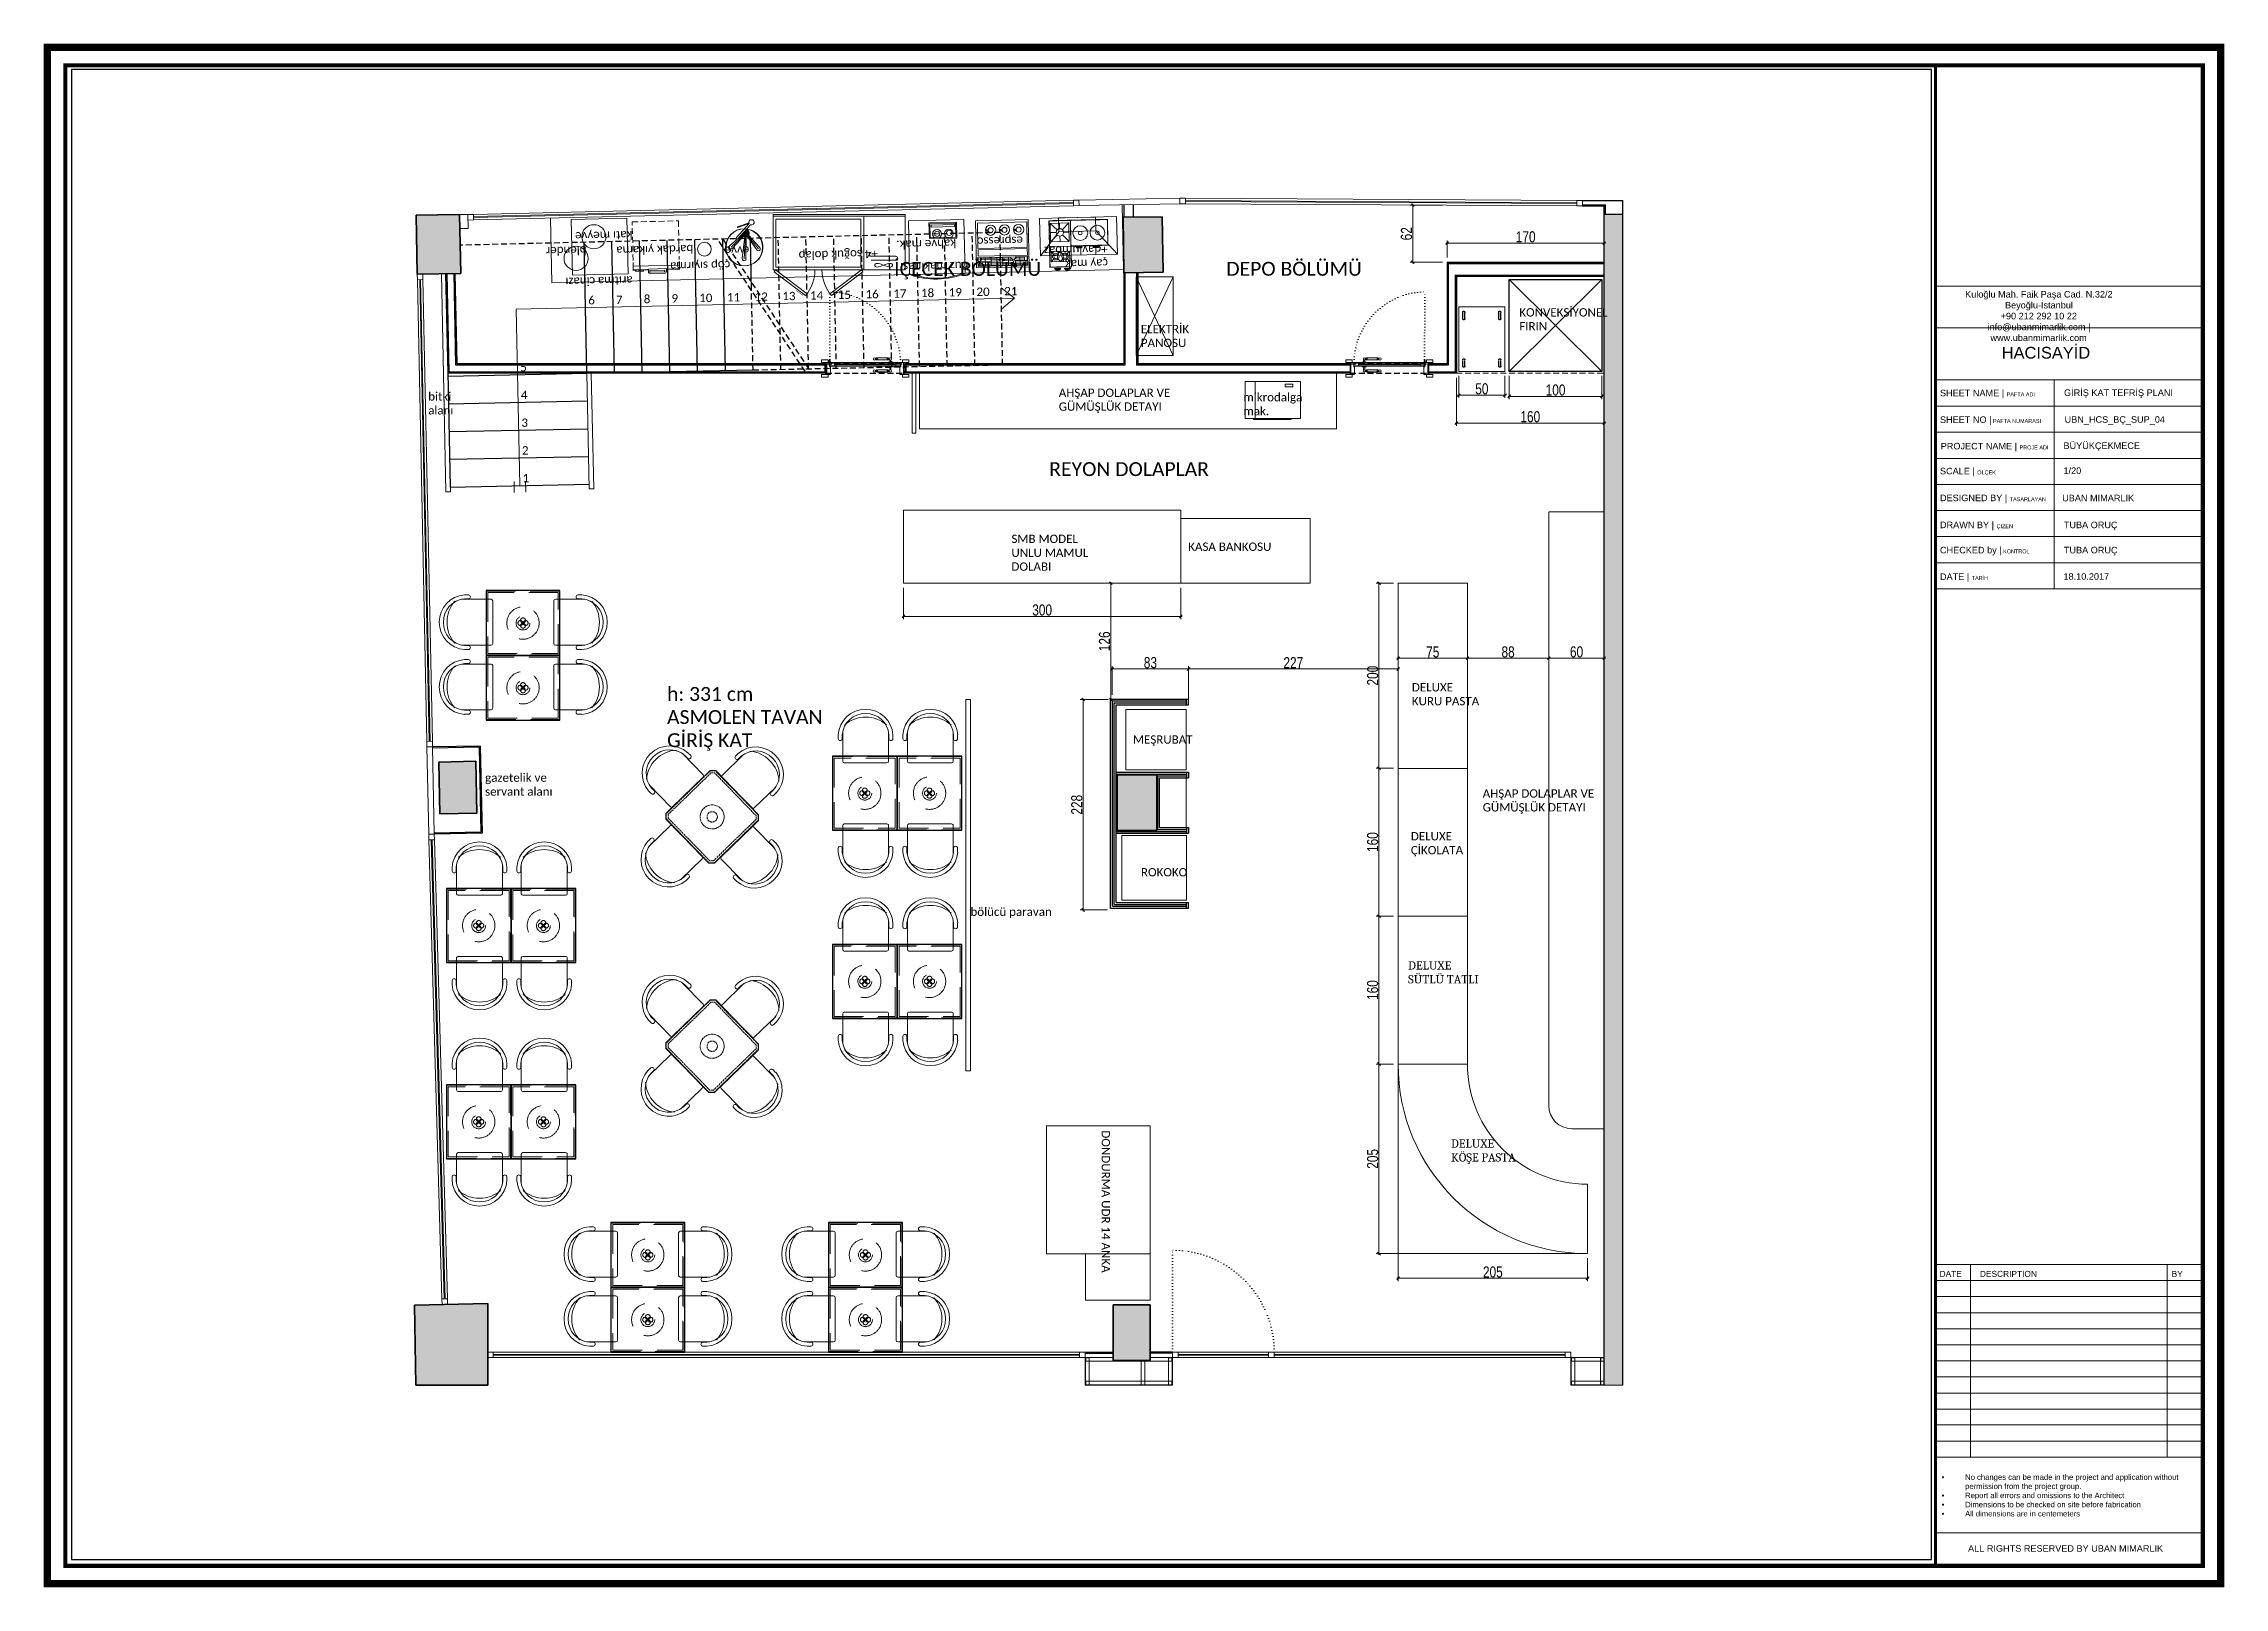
# Model space of a CAD drawing. Header units: millimetres. Extents: x 3 to 1182, y 1 to 836.
import ezdxf

# ---------------------------------------------------------------- set-up
doc = ezdxf.new("R2010")
doc.units = ezdxf.units.MM
for name, pattern in [('ACAD_ISO02W100', [15, 12, -3]), ('ACAD_ISO07W100', [3, 0, -3]), ('DASHED', [0.75, 0.5, -0.25]), ('DOT', [6.35, 0, -6.35]), ('HIDDEN', [9.525, 6.35, -3.175])]:
    doc.linetypes.add(name, pattern=pattern)
for name, color, linetype in [('AE', 7, 'HIDDEN'), ('merdiven kesik', 89, 'HIDDEN'), ('tefris ölcü', 251, 'Continuous'), ('yazı', 11, 'Continuous')]:
    doc.layers.add(name, color=color, linetype=linetype)
for name, color, linetype, lineweight in [('ahşapkesit', 22, 'Continuous', 25), ('alcıpan', 14, 'Continuous', 25), ('antet', 7, 'Continuous', 20), ('BSM-FİTİL', 1, 'Continuous', 0), ('cam', 146, 'Continuous', 20), ('demir seperatör', 114, 'Continuous', 20), ('duvar', 3, 'Continuous', 30), ('ICOL', 50, 'Continuous', 15), ('ince', 58, 'Continuous', 18), ('kapı', 25, 'Continuous', 20), ('kolon', 5, 'Continuous', 35), ('kompozit', 16, 'Continuous', 20), ('KP', 156, 'Continuous', 20), ('makina', 156, 'Continuous', 20), ('merdiven', 33, 'Continuous', 25), ('mutfak tefriş', 202, 'Continuous', 20), ('olcu', 251, 'Continuous', 18), ('t_mutfak ekipmanları', 167, 'Continuous', 25), ('t_tarama', 252, 'Continuous', 13), ('t_tefris', 44, 'Continuous', 25), ('tarama', 252, 'Continuous', 18), ('tefriş', 34, 'Continuous', 20)]:
    doc.layers.add(name, color=color, linetype=linetype, lineweight=lineweight)
doc.styles.add('antet', font='arial.ttf')
doc.styles.add('uban', font='CALIBRI.TTF')
doc.styles.add('uban-2', font='GOTHIC.TTF', dxfattribs={"width": 0.8})
doc.linetypes.add('BATTING', pattern='A,0.0001,-0.1,[134,ltypeshp.shx,S=0.1,R=0,X=-0.1,Y=0],-0.2,[134,ltypeshp.shx,S=0.1,R=180,X=0.1,Y=0],-0.1', length=0.4001)
doc.dimstyles.new('1_50 uban', dxfattribs={"dimtxt": 12, "dimasz": 3, "dimexe": 3, "dimexo": 5, "dimgap": 0.5, "dimtad": 1, "dimdec": 0, "dimzin": 9, "dimtxsty": 'uban-2', "dimblk": 'OBLIQUE', "dimcen": 1.5, "dimdle": 1.25, "dimclrd": 251, "dimclre": 251, "dimclrt": 1, "dimazin": 2, "dimtfac": 1.25, "dimtdec": 0, "dimtix": 1, "dimtmove": 0, "dimatfit": 3, "dimldrblk": 'OBLIQUE', "dimfxl": 5, "dimtolj": 1, "dimtzin": 0, "dimarcsym": 0})

msp = doc.modelspace()

# ---------------------------------------------------------------- texts
at = {"layer": 'antet', "style": 'antet'}
for s, height, p in [('UBAN MIMARLIK', 3.53, (1094.6, 588.2)), ('DATE', 3.23, (1028.3, 168.9)), ('DESCRIPTION', 3.229, (1050.1, 168.9)), ('BY', 3.23, (1153.8, 168.9)), ('ALL RIGHTS RESERVED BY UBAN MIMARLIK', 3.53, (1043.7, 20.3))]:
    msp.add_text(s, height=height, dxfattribs=at).set_placement(p)
at = {"layer": 'antet', "char_height": 3.53, "attachment_point": 1, "style": 'antet'}
for s, width, insert in [('GİRİŞ KAT TEFRİŞ PLANI', 66.402, (1095.6, 648.7)), ('UBN_HCS_BÇ_SUP_04', 48.671, (1095.9, 634.2))]:
    msp.add_mtext_dynamic_manual_height_columns(s, width=width, gutter_width=12.5, heights=[0], dxfattribs=dict(at, insert=insert))
at = {"layer": 'antet', "insert": (1029.4, 62.1), "char_height": 2.9656, "width": 141.206, "attachment_point": 1, "style": 'antet'}
msp.add_mtext('\\pi-12.708,l12.708,t12.708;{\\fSymbol|b0|i0|c2|p18;·^I}No changes can be made in the project and application without permission from the project group.\\P{\\fSymbol|b0|i0|c2|p18;·^I}Report all errors and omissions to the Architect\\P{\\fSymbol|b0|i0|c2|p18;·^I}Dimensions to be checked on site before fabrication\\P{\\fSymbol|b0|i0|c2|p18;·^I}All dimensions are in centemeters', dxfattribs=at)
at = {"layer": 'antet', "style": 'antet'}
for tag, p, s in [('BÜYÜKÇEKMECE', (1095.3, 616.5), 'INTERNATIONALFOODCOURT&DUTYFREE'), ('1/20', (1095.3, 603), ''), ('18.10.2017', (1095.3, 545.8), '')]:
    msp.add_attdef(tag, p, s, height=3.53, dxfattribs=at)
at = {"layer": 'olcu', "attachment_point": 1, "style": 'antet'}
for s, width, insert, char_height in [('\\pi5.3022;Kuloğlu Mah. Faik Paşa Cad. N.32/2 \\P\\pi26.862;Beyoğlu-İstanbul \\P\\pi24.507;+90 212 292 10 22 \\P\\pi17.455;info@ubanmimarlik.com | \\P\\pi19.01;www.ubanmimarlik.com', 89.753, (1036.8, 701.9), 3.53), ('\\pi18.797;HACISAYİD', 84.258, (1043.1, 671.7), 6.354), ('SHEET NAME | {\\H0.6x;PAFTA ADI}', 62.885, (1028.5, 648.5), 3.53), ('SHEET NO |{\\H0.6x; PAFTA NUMARASI}', 62.885, (1028.5, 634.1), 3.53), ('PROJECT NAME | {\\H0.6x;PROJE ADI       }', 62.885, (1028.9, 619.8), 3.53), ('SCALE | {\\H0.6x;ÖLÇEK}', 62.885, (1028.5, 606.3), 3.53), ('DESIGNED BY | {\\H0.6x;TASARLAYAN}', 62.885, (1028.5, 591.8), 3.53), ('DRAWN BY | {\\H0.6x;ÇİZEN}', 62.885, (1028.5, 577.2), 3.53), ('TUBA ORUÇ', 62.885, (1095.5, 577.2), 3.53), ('CHECKED by |{\\H0.6x; KONTROL}', 62.885, (1028.5, 563.6), 3.53), ('TUBA ORUÇ', 62.885, (1095.5, 563.6), 3.53), ('DATE | {\\H0.6x;TARİH}', 62.885, (1028.5, 549.2), 3.53)]:
    msp.add_mtext_dynamic_manual_height_columns(s, width=width, gutter_width=12.5, heights=[0], dxfattribs=dict(at, insert=insert, char_height=char_height))
at = {"layer": 'yazı', "insert": (462.9, 717.6), "char_height": 7.5, "width": 94.66, "attachment_point": 1, "style": 'uban'}
msp.add_mtext('İÇECEK BÖLÜMÜ', dxfattribs=at)

# ---------------------------------------------------------------- blocks, each defined once
blk = doc.blocks.new('*E68')
at = {"layer": 'tarama'}
h = blk.add_hatch(dxfattribs=at)
h.set_pattern_fill('JIS_STN_2.5', color=256, scale=5)
h.set_pattern_definition([(45, (-1657.27, -1545.645), (-8.838835, 8.838835), []), (45, (-1648.445, -1545.645), (-8.838835, 8.838835), [6, -2.5])])
h.paths.add_polyline_path([(807.1, -1.7), (764.6, -2.3), (765.5, -62.3), (808, -61.7)])
h.paths.add_polyline_path([(46.9, 0.6), (0, 0), (1.3, -63.8), (48.2, -62.9)])
h.paths.add_polyline_path([(64.6, -590.5), (24.6, -591.3), (25.7, -647.3), (65.7, -646.5)])
h.paths.add_polyline_path([(801.1, -605.3), (758.1, -605.3), (758.1, -665.3), (801.1, -665.3)])
h.paths.add_polyline_path([(794.1, -1178.3), (754.1, -1178.3), (754.1, -1238.3), (794.1, -1238.3)])
h.paths.add_polyline_path([(77.4, -1176.9), (-1.9, -1178.5), (-0.2, -1265.3), (77.4, -1265.3), (77.4, -1235.3)])
h = blk.add_hatch(color=256, dxfattribs=at)
h.dxf.hatch_style = 1
h.paths.add_polyline_path([(1285.1, -1265.3), (1305.1, -1265.3), (1305.1, 0.9), (1285.1, 0.9)])
at = {"layer": 'alcıpan'}
for p, q in [((765.5, 11.2), (765.5, -2.3)), ((775.5, 11.4), (775.5, -2.2)), ((1261.5, 11.2), (1286.3, 11.2)), ((1261.5, 10), (1285.1, 10)), ((1285.1, 0.9), (1285.1, 10)), ((1286.3, 0.9), (1286.3, 11.2)), ((34.5, -170.9), (32.3, -63.2)), ((35.7, -169.7), (33.5, -63.2)), ((43.1, -162.1), (41.1, -63)), ((44.3, -160.9), (42.3, -63)), ((765.5, -62.3), (765.5, -160.9)), ((766.7, -62.3), (766.7, -162.1)), ((779.3, -62.2), (779.3, -162.1)), ((780.5, -62.2), (780.5, -160.9)), ((1115.1, -50.9), (1115.1, -160.9)), ((1115.1, -50.9), (1285.1, -50.9)), ((1116.3, -52.1), (1116.3, -162.1)), ((1116.3, -52.1), (1285.1, -52.1)), ((1123.9, -64.7), (1123.9, -169.7)), ((1123.9, -64.7), (1285.1, -64.7)), ((1125.1, -65.9), (1125.1, -170.9)), ((1125.1, -65.9), (1285.1, -65.9)), ((442, -162.1), (43.1, -162.1)), ((443.2, -160.9), (44.3, -160.9)), ((442, -160.9), (442, -170.9)), ((443.2, -160.9), (443.2, -170.9)), ((765.5, -160.9), (528.5, -160.9)), ((528.5, -160.9), (528.5, -170.9)), ((529.7, -160.9), (529.7, -170.9)), ((766.7, -162.1), (529.7, -162.1)), ((1010.1, -162.1), (779.3, -162.1)), ((1010.1, -160.9), (780.5, -160.9)), ((1010.1, -160.9), (1010.1, -170.9)), ((1115.1, -160.9), (1095.1, -160.9)), ((1095.1, -160.9), (1095.1, -170.9)), ((1116.3, -162.1), (1095.1, -162.1)), ((443.2, -170.9), (34.5, -170.9)), ((442, -169.7), (35.7, -169.7)), ((1010.1, -170.9), (528.5, -170.9)), ((1010.1, -169.7), (529.7, -169.7)), ((1123.9, -169.7), (1095.1, -169.7)), ((1125.1, -170.9), (1095.1, -170.9)), ((69.4, -574), (17.7, -575)), ((68.3, -575.2), (17.8, -576.2)), ((68.3, -575.2), (70.1, -667.2)), ((69.4, -574), (71.4, -668.3)), ((70.1, -667.2), (19.6, -668.2)), ((71.4, -668.3), (19.7, -669.4)), ((723.6, -1229.3), (754.1, -1229.3)), ((723.6, -1230.5), (754.1, -1230.5)), ((818.1, -1229.3), (794.1, -1229.3)), ((818.1, -1230.5), (794.1, -1230.5))]:
    blk.add_line(p, q, dxfattribs=at)
at = {"layer": 'alcıpan', "color": 253, "linetype": 'HIDDEN'}
for p, q in [((443.2, -160.9), (528.5, -160.9)), ((1010.1, -160.9), (1095.1, -160.9)), ((443.2, -170.9), (528.5, -170.9)), ((1010.1, -170.9), (1095.1, -170.9))]:
    blk.add_line(p, q, dxfattribs=at)
at = {"layer": 'cam'}
for p, q in [((55.9, 0.7), (61.9, 0.9)), ((56, -5.3), (55.9, 0.7)), ((710.9, 16.1), (61.9, 0.9)), ((710.9, 13.6), (61.9, -1.6)), ((711, 12.6), (61.9, -2.6)), ((61.9, 0.9), (62, -5.1)), ((711, 10.1), (62, -5.1)), ((710.9, 16.1), (716.9, 16.3)), ((711, 10.1), (710.9, 16.1)), ((717, 10.3), (711, 10.1)), ((716.9, 16.3), (717, 10.3)), ((826, 12.4), (826, 18.4)), ((826, 18.4), (832, 18.4)), ((832, 12.4), (826, 12.4)), ((1255.5, 16), (832, 18.4)), ((832, 18.4), (832, 12.4)), ((1255.5, 13.5), (832, 15.9)), ((1255.5, 12.5), (832, 14.9)), ((1255.5, 10), (832, 12.4)), ((1255.5, 10), (1255.5, 16)), ((1255.5, 16), (1261.5, 16)), ((1261.5, 10), (1255.5, 10)), ((1261.5, 16), (1261.5, 10)), ((62, -5.1), (56, -5.3)), ((1.3, -63.8), (7.3, -63.7)), ((1.4, -69.8), (1.3, -63.8)), ((7.4, -69.7), (1.4, -69.8)), ((11.6, -569), (1.4, -69.8)), ((14.1, -569), (3.9, -69.8)), ((15.1, -569), (4.9, -69.8)), ((7.3, -63.7), (7.4, -69.7)), ((7.4, -69.7), (17.6, -568.9)), ((11.6, -569), (17.6, -568.9)), ((11.7, -575), (11.6, -569)), ((17.7, -574.9), (11.7, -575)), ((17.6, -568.9), (17.7, -574.9)), ((13.7, -669.5), (19.7, -669.4)), ((13.8, -675.5), (13.7, -669.5)), ((19.8, -675.4), (13.8, -675.5)), ((13.8, -675.5), (27.9, -1171.9)), ((16.3, -675.5), (30.4, -1171.9)), ((17.3, -675.4), (31.4, -1171.8)), ((19.7, -669.4), (19.8, -675.4)), ((33.9, -1171.8), (19.8, -675.4)), ((27.9, -1171.9), (33.9, -1171.8)), ((28.1, -1177.9), (27.9, -1171.9)), ((34.1, -1177.8), (28.1, -1177.9)), ((33.9, -1171.8), (34.1, -1177.8)), ((77.4, -1235.3), (77.4, -1229.3)), ((77.4, -1229.3), (83.4, -1229.3)), ((83.4, -1235.3), (77.4, -1235.3)), ((717.6, -1229.3), (83.4, -1229.3)), ((83.4, -1229.3), (83.4, -1235.3)), ((717.6, -1231.8), (83.4, -1231.8)), ((717.6, -1232.8), (83.4, -1232.8)), ((717.6, -1235.3), (83.4, -1235.3)), ((717.6, -1235.3), (717.6, -1229.3)), ((717.6, -1229.3), (723.6, -1229.3)), ((723.6, -1235.3), (717.6, -1235.3)), ((723.6, -1229.3), (723.6, -1235.3)), ((818.1, -1235.3), (818.1, -1229.3)), ((818.1, -1229.3), (824.1, -1229.3)), ((824.1, -1235.3), (818.1, -1235.3)), ((1242.9, -1229.3), (824.1, -1229.3)), ((824.1, -1229.3), (824.1, -1235.3)), ((922.1, -1231.8), (824.1, -1231.8)), ((922.1, -1232.8), (824.1, -1232.8)), ((1242.9, -1235.3), (824.1, -1235.3)), ((922.1, -1235.3), (922.1, -1229.3)), ((922.1, -1229.3), (928.1, -1229.3)), ((928.1, -1235.3), (922.1, -1235.3)), ((928.1, -1229.3), (928.1, -1235.3)), ((1242.9, -1231.8), (928.1, -1231.8)), ((1242.9, -1232.8), (928.1, -1232.8)), ((1242.9, -1235.3), (1242.9, -1229.3)), ((1242.9, -1229.3), (1248.9, -1229.3)), ((1248.9, -1235.3), (1242.9, -1235.3)), ((1248.9, -1229.3), (1248.9, -1235.3))]:
    blk.add_line(p, q, dxfattribs=at)
at = {"layer": 'demir seperatör', "ltscale": 0.3}
for p, q in [((27.3, -63.3), (32.1, -299.1)), ((32.3, -63.2), (37.1, -299)), ((184.5, -170.9), (187.1, -295.9)), ((189.5, -170.8), (192.1, -295.8)), ((37.1, -299), (32.1, -299.1)), ((187.1, -295.9), (192.1, -295.8))]:
    blk.add_line(p, q, dxfattribs=at)
at = {"layer": 'duvar'}
for p, q in [((1261.5, 16), (1305.1, 16)), ((1285.1, -1265.3), (1285.1, 0.9)), ((1305.1, 0.9), (1285.1, 0.9)), ((1305.1, 0.9), (1305.1, 16)), ((1305.1, -1265.3), (1305.1, 0.9))]:
    blk.add_line(p, q, dxfattribs=at)
at = {"layer": 'ince'}
for p, q in [((647.1, -89.9), (108.1, -101.8)), ((647.1, -89.9), (632.7, -78.6)), ((647.1, -89.9), (633.2, -101.8)), ((112, -292.4), (108.1, -101.8)), ((106.1, -288), (106.2, -299.8)), ((118.2, -287.8), (118.5, -299.5))]:
    blk.add_line(p, q, dxfattribs=at)
at = {"layer": 'kolon'}
for p, q in [((46.9, 0.6), (0, 0)), ((1.3, -63.8), (0, 0)), ((48.2, -62.9), (46.9, 0.6)), ((764.6, -2.3), (807.1, -1.7)), ((764.6, -2.3), (765.5, -62.3)), ((808, -61.7), (807.1, -1.7)), ((1.3, -63.8), (48.2, -62.9)), ((765.5, -62.3), (808, -61.7)), ((64.6, -590.5), (24.6, -591.3)), ((25.7, -647.3), (24.6, -591.3)), ((65.7, -646.5), (64.6, -590.5)), ((758.1, -665.3), (758.1, -605.3)), ((801.1, -605.3), (758.1, -605.3)), ((801.1, -665.3), (801.1, -605.3)), ((25.7, -647.3), (65.7, -646.5)), ((801.1, -665.3), (758.1, -665.3)), ((77.4, -1176.9), (-1.9, -1178.5)), ((-1.9, -1178.5), (-0.2, -1265.3)), ((77.4, -1265.3), (77.4, -1176.9)), ((754.1, -1238.3), (754.1, -1178.3)), ((794.1, -1178.3), (754.1, -1178.3)), ((794.1, -1238.3), (794.1, -1178.3)), ((77.4, -1235.3), (77.4, -1265.3)), ((754.1, -1238.3), (794.1, -1238.3)), ((77.4, -1265.3), (-0.2, -1265.3))]:
    blk.add_line(p, q, dxfattribs=at)
at = {"layer": 'kompozit'}
for p, q in [((55.9, 0.7), (46.9, 0.6)), ((56.2, -14.3), (55.9, 0.7)), ((716.9, 16.3), (826, 18.4)), ((717, 10.3), (826, 12.4)), ((47.1, -14.4), (56.2, -14.3)), ((13.7, -669.5), (11.7, -575)), ((19.7, -669.4), (17.7, -574.9)), ((723.6, -1235.3), (723.6, -1265.3)), ((754.1, -1235.3), (723.6, -1235.3)), ((724.1, -1235.3), (724.1, -1264.8)), ((818.1, -1235.3), (794.1, -1235.3)), ((817.6, -1235.3), (817.6, -1264.8)), ((818.1, -1235.3), (818.1, -1265.3)), ((1248.9, -1235.3), (1248.9, -1265.3)), ((1248.9, -1235.3), (1285.1, -1235.3)), ((1249.4, -1235.3), (1249.4, -1264.8)), ((818.1, -1265.3), (723.6, -1265.3)), ((817.6, -1264.8), (724.1, -1264.8)), ((1248.9, -1265.3), (1305.1, -1265.3)), ((1249.4, -1264.8), (1285.1, -1264.8))]:
    blk.add_line(p, q, dxfattribs=at)
at = {"layer": 'KP'}
for p, q in [((728.1, -1239.3), (813.6, -1239.3)), ((728.1, -1260.8), (728.1, -1239.3)), ((784.1, -1260.8), (784.1, -1238.3)), ((788.1, -1260.8), (788.1, -1238.3)), ((813.6, -1239.3), (813.6, -1260.8)), ((813.6, -1260.8), (728.1, -1260.8))]:
    blk.add_line(p, q, dxfattribs=at)
for points in [[(724.1, -1235.3), (728.1, -1235.3), (728.1, -1239.3), (724.1, -1239.3)], [(724.3, -1235.4), (728, -1235.4), (728, -1239.2), (724.3, -1239.2)], [(813.6, -1235.3), (817.6, -1235.3), (817.6, -1239.3), (813.6, -1239.3)], [(813.8, -1235.4), (817.5, -1235.4), (817.5, -1239.2), (813.8, -1239.2)], [(1249.4, -1235.3), (1253.4, -1235.3), (1253.4, -1239.3), (1249.4, -1239.3)], [(1249.6, -1235.4), (1253.3, -1235.4), (1253.3, -1239.2), (1249.6, -1239.2)], [(1281.1, -1260.8), (1253.4, -1260.8), (1253.4, -1239.3), (1281.1, -1239.3)], [(1281.1, -1235.3), (1285.1, -1235.3), (1285.1, -1239.3), (1281.1, -1239.3)], [(1281.3, -1235.4), (1285, -1235.4), (1285, -1239.2), (1281.3, -1239.2)], [(724.1, -1260.8), (728.1, -1260.8), (728.1, -1264.8), (724.1, -1264.8)], [(724.3, -1260.9), (728, -1260.9), (728, -1264.7), (724.3, -1264.7)], [(784.1, -1260.8), (788.1, -1260.8), (788.1, -1264.8), (784.1, -1264.8)], [(784.3, -1260.9), (788, -1260.9), (788, -1264.7), (784.3, -1264.7)], [(813.6, -1260.8), (817.6, -1260.8), (817.6, -1264.8), (813.6, -1264.8)], [(813.8, -1260.9), (817.5, -1260.9), (817.5, -1264.7), (813.8, -1264.7)], [(1249.4, -1260.8), (1253.4, -1260.8), (1253.4, -1264.8), (1249.4, -1264.8)], [(1249.6, -1260.9), (1253.3, -1260.9), (1253.3, -1264.7), (1249.6, -1264.7)], [(1281.1, -1260.8), (1285.1, -1260.8), (1285.1, -1264.8), (1281.1, -1264.8)], [(1281.3, -1260.9), (1285, -1260.9), (1285, -1264.7), (1281.3, -1264.7)]]:
    blk.add_lwpolyline(points, close=True, dxfattribs=at)
at = {"layer": 'merdiven'}
for p, q in [((184.5, -170.9), (181.6, -29.3)), ((214.5, -170.3), (211.6, -28.6)), ((244.5, -169.7), (241.6, -27.9)), ((274.5, -169.1), (271.6, -27.3)), ((304.5, -168.5), (301.6, -26.5)), ((334.5, -167.9), (331.6, -25.8)), ((362.7, -81.9), (361.6, -25.1)), ((32.3, -63.2), (37, -294)), ((34.6, -174), (184.5, -170.9)), ((184.5, -170.9), (364.5, -167.3)), ((35.2, -204), (185.1, -200.9)), ((35.8, -234), (185.8, -230.9)), ((36.4, -264), (186.4, -260.9)), ((37, -294), (187, -290.9))]:
    blk.add_line(p, q, dxfattribs=at)
at = {"layer": 'merdiven kesik', "linetype": 'HIDDEN'}
for p, q in [((631.5, -18.7), (47.6, -32.5)), ((454.5, -165.4), (451.6, -22.9)), ((484.5, -164.8), (481.6, -22.2)), ((514.5, -164.2), (511.5, -21.5)), ((544.5, -163.6), (541.5, -20.8)), ((574.4, -163), (571.5, -20.1)), ((604.4, -162.4), (601.5, -19.4)), ((634.4, -161.7), (631.5, -18.7)), ((327.4, -28.5), (420.3, -168.8)), ((331.6, -25.8), (424.5, -166)), ((394.5, -166.6), (391.6, -24.3)), ((424.5, -166), (421.6, -23.6)), ((364.5, -167.3), (362.7, -81.9)), ((364.5, -167.3), (634.4, -161.7))]:
    blk.add_line(p, q, dxfattribs=at)
at = {"layer": 'tarama', "linetype": 'DOT', "ltscale": 0.5}
blk.add_line((818.1, -1229.3), (818.1, -1119.3), dxfattribs=at)
blk.add_arc((818.1, -1229.3), 110, 0, 90, dxfattribs=at)
at = {"layer": 'merdiven', "char_height": 9, "width": 131.588, "attachment_point": 1, "style": 'uban'}
for s, insert in [('6', (186.2, -87.5)), ('7', (216.2, -86.9)), ('8', (246.2, -86.2)), ('9', (276.2, -85.5)), ('10', (306.2, -84.9)), ('11', (336.2, -84.2)), ('12', (366.2, -83.6)), ('13', (396.1, -82.9)), ('14', (426.1, -82.2)), ('15', (456.1, -81.6)), ('16', (486.1, -80.9)), ('17', (516.1, -80.3)), ('18', (546.1, -79.6)), ('19', (576.1, -78.9)), ('20', (606.1, -78.3)), ('21', (636.1, -77.6)), ('5', (112.7, -159.9)), ('4', (113.3, -189.9)), ('3', (113.9, -219.9)), ('2', (114.5, -249.8)), ('1', (115.1, -279.8))]:
    blk.add_mtext(s, dxfattribs=dict(at, insert=insert))
at = {"layer": 'yazı', "insert": (13.1, -191.5), "char_height": 9, "width": 83.668, "attachment_point": 1, "style": 'uban'}
blk.add_mtext('bitki \\Palanı', dxfattribs=at)
blk = doc.blocks.new('143-60')
for p, q in [((19.6, -102.3), (19.6, 40.7)), ((-35.2, -70.7), (-35.3, -71.9)), ((-34.7, -69.9), (-35.2, -70.7)), ((-34.1, -69.4), (-34.7, -69.9)), ((-33.3, -69.3), (-34.1, -69.4)), ((-32.6, -69.4), (-33.3, -69.3)), ((-32, -69.9), (-32.6, -69.4)), ((-31.5, -70.7), (-32, -69.9)), ((-31.3, -71.9), (-31.5, -70.7)), ((-28, -65.3), (-28, -91.9)), ((-23.7, -91.9), (-23.7, -65.3)), ((-35.3, -71.9), (-35.2, -73.3)), ((-35.3, -85.8), (-35.2, -84.4)), ((-35.2, -87), (-35.3, -85.8)), ((-35.2, -73.3), (-34.7, -75.1)), ((-35.2, -84.4), (-34.7, -82.7)), ((-34.7, -87.8), (-35.2, -87)), ((-34.7, -75.1), (-34.1, -76.9)), ((-34.7, -82.7), (-34.1, -80.8)), ((-34.1, -88.3), (-34.7, -87.8)), ((-34.1, -76.9), (-33.3, -78.9)), ((-34.1, -80.8), (-33.3, -78.9)), ((-33.3, -88.4), (-34.1, -88.3)), ((-33.3, -78.9), (-32.6, -76.9)), ((-33.3, -78.9), (-32.6, -80.8)), ((-32.6, -88.3), (-33.3, -88.4)), ((-32.6, -76.9), (-32, -75.1)), ((-32.6, -80.8), (-32, -82.7)), ((-32, -87.8), (-32.6, -88.3)), ((-32, -75.1), (-31.5, -73.3)), ((-32, -82.7), (-31.5, -84.4)), ((-31.5, -87), (-32, -87.8)), ((-31.5, -73.3), (-31.3, -71.9)), ((-31.5, -84.4), (-31.3, -85.8)), ((-31.3, -85.8), (-31.5, -87))]:
    blk.add_line(p, q)
for points in [[(-66.2, 5.5), (-40.4, 39.6), (-38.4, 38.1), (-64.1, 4)], [(-38.4, -102.3), (21.6, -102.3), (21.6, 40.7), (-38.4, 40.7)], [(-66.2, -22.3), (-40.4, -56.4), (-38.4, -54.9), (-64.1, -20.8)]]:
    blk.add_lwpolyline(points, close=True)
at = {"linetype": 'DASHED'}
blk.add_lwpolyline([(16.6, -54.3), (16.6, 37.7), (-35.4, 37.7), (-35.4, -54.3)], close=True, dxfattribs=at)
at = {"const_width": 0.428}
for points in [[(-64.5, 7.8), (-65.8, 8.8), (-61.5, 14.4), (-60.5, 15.8)], [(-64.5, -24.6), (-65.8, -25.6), (-61.5, -31.2), (-60.5, -32.6)]]:
    blk.add_lwpolyline(points, dxfattribs=at)
blk.add_lwpolyline([(19.6, -57.3), (-38.4, -57.3)])
for centre, radius, start, end in [((-38.4, 38.1), 42.7, 229.4908, 270), ((-38.4, -54.9), 42.7, 90, 130.5092), ((-21.5, -65.3), 2.17, 0, 180), ((-25.9, -91.9), 2.17, 180, 0)]:
    blk.add_arc(centre, radius, start, end)
blk = doc.blocks.new('cay makinası')
for p, q in [((10.9, -15), (-9.7, -40.6)), ((11.9, -19.6), (11.9, -25.6)), ((14.7, -12.7), (21.7, -5.6)), ((21.7, -25.6), (14.7, -18.4)), ((50.9, -15), (73.6, -40.6))]:
    blk.add_line(p, q)
for points in [[(-9.7, -40.6), (73.6, -40.6), (73.6, 0), (-9.7, 0)], [(50.9, 0), (50.9, -15), (10.9, -15), (10.9, 0)], [(34.6, -31.7), (28.8, -31.7), (29.3, -32.2), (34.5, -32.2), (35.3, -32.2), (35.8, -31.7)], [(33.8, -32.4), (29.6, -32.4), (30, -32.8), (31.8, -32.8), (34.5, -32.8), (34.9, -32.4)], [(53.1, -31.7), (47.2, -31.7), (47.8, -32.2), (53, -32.2), (53.8, -32.2), (54.2, -31.7)], [(52.3, -32.4), (48.1, -32.4), (48.5, -32.8), (50.2, -32.8), (53, -32.8), (53.4, -32.4)], [(10.9, -54.6), (5.1, -54.6), (5.6, -55.1), (10.8, -55.1), (11.6, -55.1), (12.1, -54.5)], [(10.1, -55.2), (5.9, -55.3), (6.3, -55.7), (8.1, -55.7), (10.8, -55.7), (11.2, -55.2)], [(21.5, -54.6), (15.7, -54.6), (16.3, -55.1), (21.5, -55.1), (22.3, -55.1), (22.7, -54.5)], [(20.7, -55.2), (16.5, -55.3), (17, -55.7), (18.7, -55.7), (21.5, -55.7), (21.9, -55.2)]]:
    blk.add_lwpolyline(points, close=True)
at = {"const_width": 1.2}
for points in [[(0.4, -2.8), (63.6, -2.8), (63.6, -30.6), (23.6, -30.6), (23.6, -25.8)], [(0.4, -2.8), (0.4, -53), (23.6, -53), (23.6, -30.6)], [(23.6, -25.8), (23.6, -2.8)]]:
    blk.add_lwpolyline(points, dxfattribs=at)
for points in [[(1.7, -5.6), (1.7, -25.6), (21.7, -25.6), (21.7, -5.6), (1.7, -5.6), (8.9, -12.8)], [(8.9, -18.4), (1.7, -25.6), (1.7, -15.6), (7.7, -15.6)], [(8.9, -18.4), (1.7, -25.6), (1.7, -15.6), (7.7, -15.6)], [(15.7, -15.6), (21.7, -15.6), (21.7, -5.6), (11.7, -5.6), (11.7, -11.6)], [(0.4, -30.6), (23.6, -30.6)], [(1.9, -47.2), (21.9, -47.2), (21.9, -36.2), (1.9, -36.2), (1.9, -47.2), (11.9, -47.2), (11.9, -47.2)], [(1.9, -36.2), (5.6, -40.3)], [(5.5, -43.2), (1.9, -47.2)], [(11.9, -36.2), (8.2, -40.2)], [(8.3, -43.3), (11.9, -47.2), (15.5, -43.2)], [(18.2, -40.2), (21.9, -36.2), (11.9, -36.2), (15.6, -40.3)], [(18.2, -40.2), (21.9, -36.2), (11.9, -36.2), (15.6, -40.3)], [(13.8, -36.7), (13.8, -36.7)], [(18.3, -43.3), (21.9, -47.2)], [(6.6, -55.7), (6.9, -57.2), (8.7, -57.2)], [(7.3, -57), (7.1, -55.7)], [(8.5, -57), (8.5, -55.7)], [(8.5, -57.2), (8.5, -57.2)], [(10.5, -55.7), (10.1, -57.2), (8.7, -57.2)], [(9.7, -57), (9.9, -55.7)], [(9.7, -57.2), (9.7, -57.2)], [(17.2, -55.7), (17.6, -57.2), (19.4, -57.2)], [(18, -57), (17.7, -55.7)], [(19.2, -57), (19.2, -55.7)], [(21.1, -55.7), (20.8, -57.2), (19.4, -57.2)], [(20.4, -57), (20.6, -55.7)]]:
    blk.add_lwpolyline(points)
for centre, radius in [((11.9, -15.6), 4), ((34, -16.9), 8), ((34, -16.9), 2), ((52.5, -16.9), 8), ((52.5, -16.9), 2), ((6.9, -41.8), 3.5), ((6.9, -41.8), 2), ((16.9, -41.8), 3.5), ((16.9, -41.8), 2)]:
    blk.add_circle(centre, radius)
for centre, radius, start, end in [((7.9, -55.8), 1.33, 243.2211, 296.4923), ((9.1, -55.8), 1.33, 243.5922, 296.8635), ((10.3, -56.2), 1.02, 237.5003, 263.0191)]:
    blk.add_arc(centre, radius, start, end)
blk = doc.blocks.new('A$C5E214D1F')
h = blk.add_hatch()
h.set_pattern_fill('GRATE', color=256, scale=50, style=0)
h.set_pattern_definition([(0, (-3176.4429, -1714.8878), (0, 1.5625), []), (90, (-3176.443, -1714.888), (-6.25, 4e-16), [])])
h.paths.add_polyline_path([(55, 1.6), (55, 6.8), (52.4, 6.8), (52.4, 10.9), (51.8, 10.9), (51.8, 10.4), (49.6, 10.4), (49.6, 10.9), (20.5, 10.9, -0.25573), (17.9, 8.7), (15.2, 1.6)])
h.paths.add_polyline_path([(16.2, 8.8, -0.237379), (13.8, 10.9), (4.8, 10.9), (4.8, 6.8), (1.9, 6.8), (1.9, 10.9), (1.5, 10.9), (1.5, 1.6), (13.5, 1.6)])
for p, q in [((0, 0), (0, 51)), ((0, 51), (57, 51)), ((1.6, 48.4), (54.9, 48.4)), ((1.6, 20.8), (1.6, 48.4)), ((1.6, 24.6), (1.6, 48.4)), ((1.6, 24.6), (1.6, 48.4)), ((54.9, 48.4), (54.9, 20.8)), ((57, 51), (57, 0)), ((57, 10.9), (0, 10.9)), ((57, 0), (0, 0)), ((1.6, 20.8), (54.9, 20.8)), ((1.6, 19.6), (54.9, 19.6)), ((1.6, 12.5), (1.6, 19.6)), ((1.6, 12.5), (54.9, 12.5)), ((16.2, 8.8), (13.4, 1.5)), ((13.8, 1.7), (14.5, 3.4)), ((14.3, 1.7), (14.9, 3.5)), ((14.8, 1.6), (15.4, 3.3)), ((17.9, 8.7), (15, 1)), ((54.9, 19.6), (54.9, 12.5))]:
    blk.add_line(p, q)
blk.add_lwpolyline([(15.2, 1.6), (55, 1.6), (55, 10.9), (1.5, 10.9), (1.5, 1.6), (13.5, 1.6)])
for points in [[(1.9, 10.9), (4.8, 10.9), (4.8, 6.8), (1.9, 6.8)], [(51.8, 10.9), (49.6, 10.9), (49.6, 10.4), (51.8, 10.4)], [(52.4, 10.9), (55.3, 10.9), (55.3, 6.8), (52.4, 6.8)]]:
    blk.add_lwpolyline(points, close=True)
for centre, radius in [((10.5, 40.4), 5.59), ((10.5, 40.4), 2.73), ((25.8, 40.4), 5.59), ((25.8, 40.4), 2.73), ((40.8, 40.4), 5.59), ((40.8, 40.4), 2.73)]:
    blk.add_circle(centre, radius)
for centre, radius, start, end in [((15.6, 39.7), 1.82, 160.6634, 199.3366), ((15.2, 39.5), 1.53, 57.0215, 150.5996), ((15.2, 38.3), 1.53, 58.6494, 150.5996), ((30.9, 39.7), 1.82, 160.6634, 199.3366), ((30.5, 39.5), 1.53, 57.0215, 150.5996), ((30.5, 38.3), 1.53, 58.6494, 150.5996), ((46, 39.7), 1.82, 160.6634, 199.3366), ((45.6, 39.5), 1.53, 57.0215, 150.5996), ((45.6, 38.3), 1.53, 58.6494, 150.5996), ((13.8, -0.1), 1.64, 42.5331, 101.7697), ((14.2, 1.2), 0.811, 158.2898, 346.0129), ((17.1, 12.2), 3.59, 200.8374, 339.1626), ((14.9, 3.2), 0.853, 356.4933, 139.2609)]:
    blk.add_arc(centre, radius, start, end)
blk = doc.blocks.new('Lavello420')
for p, q in [((340, 610), (294, 479)), ((346, 608), (300, 477)), ((347, 605), (380, 394)), ((366, 608), (400, 397)), ((396, 510), (383, 510)), ((396, 505), (383, 505)), ((399, 515), (392, 526)), ((399, 499), (392, 489)), ((403, 517), (397, 528)), ((403, 497), (397, 486)), ((409, 517), (415, 528)), ((409, 497), (415, 486)), ((413, 515), (420, 526)), ((413, 499), (420, 489)), ((416, 510), (429, 510)), ((416, 505), (429, 505)), ((445, 515), (635, 529)), ((445, 499), (635, 486)), ((446, 507), (636, 507)), ((401, 467), (405, 278)), ((410, 467), (426, 278)), ((417, 469), (447, 281)), ((430, 475), (606, 295)), ((436, 480), (622, 310)), ((440, 486), (635, 326))]:
    blk.add_line(p, q)
blk.add_circle((406, 507), 5)
for centre, radius, start, end in [((524, 395), 210, 141.6229, 134.5921), ((352, 635), 30, 299.8415, 244.9919), ((339, 610), 1, 340.731, 62.5178), ((352, 635), 30, 256.4702, 258.2744), ((347, 607), 1, 78.9442, 160.731), ((346, 604), 1, 9.058, 78.2744), ((367, 608), 1, 119.8415, 189.058), ((406, 507), 40, 119.302, 134.5164), ((406, 507), 38, 119.1541, 136.6941), ((406, 507), 29, 127.1152, 152.2028), ((406, 507), 24, 128.7529, 171.2471), ((383, 511), 1, 171.2471, 270), ((383, 504), 1, 90, 110.8765), ((406, 507), 24, 203.8512, 231.2471), ((406, 507), 40, 243.5995, 119.302), ((406, 507), 29, 225.9131, 127.1152), ((406, 507), 38, 241.4218, 119.1541), ((392, 525), 1, 30, 128.7529), ((396, 511), 1, 270, 341.447), ((396, 504), 1, 18.553, 90), ((406, 507), 24, 68.7529, 111.2471), ((398, 529), 1, 111.2471, 210), ((406, 507), 10, 138.553, 161.447), ((406, 507), 10, 198.553, 221.447), ((398, 514), 1, 318.553, 30), ((398, 500), 1, 330, 41.447), ((404, 518), 1, 210, 281.447), ((404, 496), 1, 78.553, 150), ((406, 507), 10, 78.553, 101.447), ((406, 507), 10, 258.553, 281.447), ((408, 518), 1, 258.553, 330), ((408, 496), 1, 30, 101.447), ((414, 514), 1, 150, 221.447), ((414, 500), 1, 138.553, 210), ((406, 507), 10, 18.553, 41.447), ((406, 507), 10, 318.553, 341.447), ((414, 529), 1, 330, 68.7529), ((416, 511), 1, 198.553, 270), ((416, 504), 1, 90, 161.447), ((420, 525), 1, 51.2471, 150), ((406, 507), 24, 8.7529, 51.2471), ((406, 507), 24, 308.7529, 351.2471), ((429, 511), 1, 270, 8.7529), ((429, 504), 1, 351.2471, 90), ((636, 507), 21.5, 265.9368, 94.0632), ((297, 478), 3, 160.731, 340.731), ((390, 395), 10, 189.058, 9.058), ((392, 489), 1, 231.2471, 330), ((398, 486), 1, 150, 248.7529), ((406, 507), 24, 248.7529, 291.2471), ((426, 278), 21.5, 180.9368, 9.0632), ((414, 486), 1, 291.2471, 30), ((420, 489), 1, 210, 308.7529), ((623, 310), 21.5, 223.4368, 51.5632)]:
    blk.add_arc(centre, radius, start, end)
blk = doc.blocks.new('LVC-21')
at = {"linetype": 'HIDDEN'}
for p, q in [((-48.5, 2), (-48.5, 43.6)), ((-48.5, 43.6), (1.5, 43.6)), ((1.5, 43.6), (1.5, 2))]:
    blk.add_line(p, q, dxfattribs=at)
at = {"linetype": 'Continuous'}
blk.add_line((-48.5, -4.2), (1.5, -4.2), dxfattribs=at)
at = {"ltscale": 0.05, "const_width": 1.2}
for points in [[(-32.2, -8.4), (-48.5, -8.4), (-48.5, 0)], [(1.5, 0), (1.5, -8.4), (-12.7, -8.4)]]:
    blk.add_lwpolyline(points, dxfattribs=at)
at = {"linetype": 'Continuous'}
for points in [[(-45.8, -8.4), (-42.4, -8.4), (-42.4, -9.9), (-45.8, -9.9)], [(-41.1, -8.4), (-37.6, -8.4), (-37.6, -9.9), (-41.1, -9.9)]]:
    blk.add_lwpolyline(points, close=True, dxfattribs=at)
for points in [[(-32.2, -7.7), (-12.7, -7.7), (-12.7, -10.5, -0.414214), (-15.1, -12.9), (-29.8, -12.9, -0.414214), (-32.2, -10.5)], [(-30.6, -9.3), (-14.3, -9.3), (-14.3, -10.5, -0.414214), (-15.1, -11.3), (-29.8, -11.3, -0.414214), (-30.6, -10.5)]]:
    blk.add_lwpolyline(points, format="xyb", close=True, dxfattribs=at)
blk = doc.blocks.new('TEKER')
at = {"layer": 'AE'}
for p, q in [((-1.4, 3.1), (5.6, 3.1)), ((-1.4, 0.8), (5.6, 0.8))]:
    blk.add_line(p, q, dxfattribs=at)
for centre, start, end in [((-1.6, 1.9), 80.9901, 278.9377), ((5.8, 1.9), 261.0623, 99.0099)]:
    blk.add_arc(centre, 1.14, start, end, dxfattribs=at)
blk = doc.blocks.new('ARABA')
at = {"layer": 'mutfak tefriş'}
blk.add_lwpolyline([(32.9, -25.2), (-37.1, -25.2), (-37.1, 24.8), (32.9, 24.8)], close=True, dxfattribs=at)
at = {"layer": 'mutfak tefriş', "xscale": 0.9599999999991268, "yscale": 0.9599999999991268, "zscale": 0.9599999999991268, "rotation": 180}
for p in [(-25.6, 21.2), (25.8, 21.2), (-25.6, -17.8), (25.8, -17.8)]:
    blk.add_blockref('TEKER', p, dxfattribs=at)
blk = doc.blocks.new('sedirönümasa')
at = {"layer": 't_tarama', "linetype": 'HIDDEN', "ltscale": 5}
for points in [[(39.5, -34.5), (39.5, 34.5), (-39.5, 34.5), (-39.5, -34.5)], [(38, -33), (38, 33), (-38, 33), (-38, -33)]]:
    blk.add_lwpolyline(points, close=True, dxfattribs=at)
for centre, radius in [((0, 0), 17.5), ((0, 0), 7.5), ((-2.9, 0), 2.62), ((0, 2.9), 2.62), ((2.9, 0), 2.62), ((0, -2.9), 2.62)]:
    blk.add_circle(centre, radius, dxfattribs=at)
at = {"layer": 't_tefris'}
blk.add_lwpolyline([(40, -35), (40, 35), (-40, 35), (-40, -35)], close=True, dxfattribs=at)
blk = doc.blocks.new('KOL25')
at = {"linetype": 'Continuous'}
for p, q in [((-0.367, -0.38), (-0.367, -0.33)), ((-0.317, -0.38), (-0.317, -0.33)), ((-0.312, -0.66), (-0.312, -0.293)), ((0.258, -0.66), (0.258, -0.293)), ((0.263, -0.38), (0.263, -0.33)), ((0.313, -0.38), (0.313, -0.33)), ((0.238, -0.68), (-0.292, -0.68))]:
    blk.add_line(p, q, dxfattribs=at)
for centre, radius, start, end in [((-0.032, -0.352), 0.336, 89.1258, 176.2198), ((-0.032, -0.352), 0.286, 89.0272, 175.5276), ((-0.034, -0.495), 0.383, 88.9912, 131.3521), ((-0.022, -0.352), 0.336, 3.7802, 90.8742), ((-0.022, -0.352), 0.286, 4.4724, 90.9728), ((-0.02, -0.495), 0.383, 48.6479, 91.0088), ((-0.342, -0.377), 0.0252, 187.9443, 352.0557), ((0.288, -0.377), 0.0252, 187.9443, 352.0557), ((-0.292, -0.66), 0.02, 180, 270), ((0.238, -0.66), 0.02, 270, 0)]:
    blk.add_arc(centre, radius, start, end, dxfattribs=at)
blk = doc.blocks.new('MIKRODALGA')
for p, q in [((60, 0), (0, 0)), ((0, -40), (0, 0)), ((60, 0), (60, -40)), ((8.2, -5.7), (8.2, -2.8)), ((8.2, -2.8), (16.8, -2.8)), ((16.8, -5.7), (8.2, -5.7)), ((16.8, -2.8), (16.8, -5.7)), ((49, -40.1), (49, -0.1)), ((60, -40), (0, -40)), ((51, -40.1), (10, -40.1)), ((10, -41.1), (10, -40.1)), ((10, -41.1), (51, -41.1)), ((51, -41.1), (51, -40.1))]:
    blk.add_line(p, q)
blk = doc.blocks.new('masa sandalye')
for p, q in [((-70.9, -4.3), (-66.5, 0)), ((0, 0), (-66.5, 0)), ((4.3, -4.3), (0, 0)), ((-70.9, -4.3), (-70.9, -70.9)), ((4.3, -70.9), (4.3, -4.3)), ((-70.9, -70.9), (-66.5, -75.2)), ((-66.5, -75.2), (0, -75.2)), ((4.3, -70.9), (0, -75.2))]:
    blk.add_line(p, q)
at = {"linetype": 'ACAD_ISO02W100', "ltscale": 0.2}
for p, q in [((-70.5, -4.5), (-66.4, -0.4)), ((-70.5, -4.5), (-70.5, -70.7)), ((-68.3, -5.4), (-65.5, -2.6)), ((-68.3, -5.4), (-68.3, -69.8)), ((-0.2, -0.4), (-66.4, -0.4)), ((-1.1, -2.6), (-65.5, -2.6)), ((1.7, -5.4), (-1.1, -2.6)), ((3.9, -4.5), (-0.2, -0.4)), ((1.7, -5.4), (1.7, -69.8)), ((3.9, -70.7), (3.9, -4.5)), ((-70.5, -70.7), (-66.4, -74.8)), ((-68.3, -69.8), (-65.5, -72.6)), ((1.7, -69.8), (-1.1, -72.6)), ((3.9, -70.7), (-0.2, -74.8)), ((-66.4, -74.8), (-0.2, -74.8)), ((-65.5, -72.6), (-1.1, -72.6))]:
    blk.add_line(p, q, dxfattribs=at)
for radius in [13, 5.6]:
    blk.add_circle((-33.3, -37.6), radius, dxfattribs=at)
at = {"yscale": 87, "zscale": 87}
for p, xscale, rotation in [((-35.6, 59.2), -87, 359.999999999998), ((-130.1, -35.3), 87, 90.00000000000203), ((63.5, -35.3), -87, 269.999999999998), ((-35.6, -134.4), 87, 180.000000000002)]:
    blk.add_blockref('KOL25', p, dxfattribs=dict(at, xscale=xscale, rotation=rotation))
blk = doc.blocks.new('_Oblique')
at = {"layer": 'ICOL', "color": 0, "lineweight": -2}
blk.add_line((-0.5, -0.5), (0.5, 0.5), dxfattribs=at)
blk = doc.blocks.new('*D48')
at = {"layer": 'Defpoints', "color": 0, "transparency": 16777216}
for p in [(1062.1, -917.9), (1041.4, -1122.9), (1266.5, -1122.9)]:
    blk.add_point(p, dxfattribs=at)
at = {"layer": 'tefris ölcü', "color": 251, "lineweight": -2, "transparency": 16777216}
for p, q in [((1057.1, -917.9), (1038.4, -917.9)), ((1041.4, -916.7), (1041.4, -1124.2)), ((1261.5, -1122.9), (1038.4, -1122.9))]:
    blk.add_line(p, q, dxfattribs=at)
at = {"layer": 'tefris ölcü', "color": 251, "lineweight": -2, "transparency": 16777216, "xscale": 3, "yscale": 3, "zscale": 3}
for p, rotation in [((1041.4, -917.9), 90), ((1041.4, -1122.9), 270)]:
    blk.add_blockref('_Oblique', p, dxfattribs=dict(at, rotation=rotation))
at = {"layer": 'tefris ölcü', "color": 1, "transparency": 16777216, "insert": (1034.6, -1020.4), "char_height": 12, "attachment_point": 5, "rotation": 90, "style": 'uban-2'}
blk.add_mtext('\\A1;205', dxfattribs=at)
blk = doc.blocks.new('*D49')
at = {"layer": 'Defpoints', "color": 0, "transparency": 16777216}
for p in [(1062.1, -917.9), (1267.1, -1122.9), (1062.1, -1149.6)]:
    blk.add_point(p, dxfattribs=at)
at = {"layer": 'tefris ölcü', "color": 251, "lineweight": -2, "transparency": 16777216}
for p, q in [((1062.1, -922.9), (1062.1, -1152.6)), ((1267.1, -1127.9), (1267.1, -1152.6)), ((1268.4, -1149.6), (1060.9, -1149.6))]:
    blk.add_line(p, q, dxfattribs=at)
at = {"layer": 'tefris ölcü', "color": 251, "lineweight": -2, "transparency": 16777216, "xscale": 3, "yscale": 3, "zscale": 3, "rotation": 180}
blk.add_blockref('_Oblique', (1062.1, -1149.6), dxfattribs=at)
at = {"layer": 'tefris ölcü', "color": 251, "lineweight": -2, "transparency": 16777216, "xscale": 3, "yscale": 3, "zscale": 3}
blk.add_blockref('_Oblique', (1267.1, -1149.6), dxfattribs=at)
at = {"layer": 'tefris ölcü', "color": 1, "transparency": 16777216, "insert": (1164.6, -1142.8), "char_height": 12, "attachment_point": 5, "style": 'uban-2'}
blk.add_mtext('\\A1;205', dxfattribs=at)
blk = doc.blocks.new('*D50')
at = {"layer": 'Defpoints', "color": 0, "transparency": 16777216}
for p in [(1041.4, -757.9), (1062.1, -757.9), (1062.1, -917.9)]:
    blk.add_point(p, dxfattribs=at)
at = {"layer": 'tefris ölcü', "color": 251, "lineweight": -2, "transparency": 16777216}
for p, q in [((1057.1, -757.9), (1038.4, -757.9)), ((1041.4, -919.2), (1041.4, -756.7)), ((1057.1, -917.9), (1038.4, -917.9))]:
    blk.add_line(p, q, dxfattribs=at)
at = {"layer": 'tefris ölcü', "color": 251, "lineweight": -2, "transparency": 16777216, "xscale": 3, "yscale": 3, "zscale": 3}
for p, rotation in [((1041.4, -757.9), 90), ((1041.4, -917.9), 270)]:
    blk.add_blockref('_Oblique', p, dxfattribs=dict(at, rotation=rotation))
at = {"layer": 'tefris ölcü', "color": 1, "transparency": 16777216, "insert": (1034.6, -837.9), "char_height": 12, "attachment_point": 5, "rotation": 90, "style": 'uban-2'}
blk.add_mtext('\\A1;160', dxfattribs=at)
blk = doc.blocks.new('*D51')
at = {"layer": 'Defpoints', "color": 0, "transparency": 16777216}
for p in [(1041.4, -597.9), (1062.1, -597.9), (1062.1, -757.9)]:
    blk.add_point(p, dxfattribs=at)
at = {"layer": 'tefris ölcü', "color": 251, "lineweight": -2, "transparency": 16777216}
for p, q in [((1057.1, -597.9), (1038.4, -597.9)), ((1041.4, -759.2), (1041.4, -596.7)), ((1057.1, -757.9), (1038.4, -757.9))]:
    blk.add_line(p, q, dxfattribs=at)
at = {"layer": 'tefris ölcü', "color": 251, "lineweight": -2, "transparency": 16777216, "xscale": 3, "yscale": 3, "zscale": 3}
for p, rotation in [((1041.4, -597.9), 90), ((1041.4, -757.9), 270)]:
    blk.add_blockref('_Oblique', p, dxfattribs=dict(at, rotation=rotation))
at = {"layer": 'tefris ölcü', "color": 1, "transparency": 16777216, "insert": (1034.6, -677.9), "char_height": 12, "attachment_point": 5, "rotation": 90, "style": 'uban-2'}
blk.add_mtext('\\A1;160', dxfattribs=at)
blk = doc.blocks.new('*D52')
at = {"layer": 'Defpoints', "color": 0, "transparency": 16777216}
for p in [(1041.4, -397.9), (1062.1, -397.9), (1062.1, -597.9)]:
    blk.add_point(p, dxfattribs=at)
at = {"layer": 'tefris ölcü', "color": 251, "lineweight": -2, "transparency": 16777216}
for p, q in [((1057.1, -397.9), (1038.4, -397.9)), ((1041.4, -599.2), (1041.4, -396.7)), ((1057.1, -597.9), (1038.4, -597.9))]:
    blk.add_line(p, q, dxfattribs=at)
at = {"layer": 'tefris ölcü', "color": 251, "lineweight": -2, "transparency": 16777216, "xscale": 3, "yscale": 3, "zscale": 3}
for p, rotation in [((1041.4, -397.9), 90), ((1041.4, -597.9), 270)]:
    blk.add_blockref('_Oblique', p, dxfattribs=dict(at, rotation=rotation))
at = {"layer": 'tefris ölcü', "color": 1, "transparency": 16777216, "insert": (1034.6, -497.9), "char_height": 12, "attachment_point": 5, "rotation": 90, "style": 'uban-2'}
blk.add_mtext('\\A1;200', dxfattribs=at)
blk = doc.blocks.new('*D53')
at = {"layer": 'Defpoints', "color": 0, "transparency": 16777216}
for p in [(1225.1, -320.9), (1285.1, -320.9), (1225.1, -479.1)]:
    blk.add_point(p, dxfattribs=at)
at = {"layer": 'tefris ölcü', "color": 251, "lineweight": -2, "transparency": 16777216}
for p, q in [((1225.1, -325.9), (1225.1, -482.1)), ((1285.1, -325.9), (1285.1, -482.1)), ((1286.4, -479.1), (1223.9, -479.1))]:
    blk.add_line(p, q, dxfattribs=at)
at = {"layer": 'tefris ölcü', "color": 251, "lineweight": -2, "transparency": 16777216, "xscale": 3, "yscale": 3, "zscale": 3, "rotation": 180}
blk.add_blockref('_Oblique', (1225.1, -479.1), dxfattribs=at)
at = {"layer": 'tefris ölcü', "color": 251, "lineweight": -2, "transparency": 16777216, "xscale": 3, "yscale": 3, "zscale": 3}
blk.add_blockref('_Oblique', (1285.1, -479.1), dxfattribs=at)
at = {"layer": 'tefris ölcü', "color": 1, "transparency": 16777216, "insert": (1255.1, -472.3), "char_height": 12, "attachment_point": 5, "style": 'uban-2'}
blk.add_mtext('\\A1;60', dxfattribs=at)
blk = doc.blocks.new('*D54')
at = {"layer": 'Defpoints', "color": 0, "transparency": 16777216}
for p in [(1225.1, -321.6), (1137.1, -398.2), (1137.1, -479.1)]:
    blk.add_point(p, dxfattribs=at)
at = {"layer": 'tefris ölcü', "color": 251, "lineweight": -2, "transparency": 16777216}
for p, q in [((1225.1, -326.6), (1225.1, -482.1)), ((1137.1, -403.2), (1137.1, -482.1)), ((1226.4, -479.1), (1135.9, -479.1))]:
    blk.add_line(p, q, dxfattribs=at)
at = {"layer": 'tefris ölcü', "color": 251, "lineweight": -2, "transparency": 16777216, "xscale": 3, "yscale": 3, "zscale": 3, "rotation": 180}
blk.add_blockref('_Oblique', (1137.1, -479.1), dxfattribs=at)
at = {"layer": 'tefris ölcü', "color": 251, "lineweight": -2, "transparency": 16777216, "xscale": 3, "yscale": 3, "zscale": 3}
blk.add_blockref('_Oblique', (1225.1, -479.1), dxfattribs=at)
at = {"layer": 'tefris ölcü', "color": 1, "transparency": 16777216, "insert": (1181.1, -472.3), "char_height": 12, "attachment_point": 5, "style": 'uban-2'}
blk.add_mtext('\\A1;88', dxfattribs=at)
blk = doc.blocks.new('*D55')
at = {"layer": 'Defpoints', "color": 0, "transparency": 16777216}
for p in [(1062.1, -397.5), (1137.1, -398.2), (1062.1, -479.1)]:
    blk.add_point(p, dxfattribs=at)
at = {"layer": 'tefris ölcü', "color": 251, "lineweight": -2, "transparency": 16777216}
for p, q in [((1062.1, -402.5), (1062.1, -482.1)), ((1137.1, -403.2), (1137.1, -482.1)), ((1138.4, -479.1), (1060.9, -479.1))]:
    blk.add_line(p, q, dxfattribs=at)
at = {"layer": 'tefris ölcü', "color": 251, "lineweight": -2, "transparency": 16777216, "xscale": 3, "yscale": 3, "zscale": 3, "rotation": 180}
blk.add_blockref('_Oblique', (1062.1, -479.1), dxfattribs=at)
at = {"layer": 'tefris ölcü', "color": 251, "lineweight": -2, "transparency": 16777216, "xscale": 3, "yscale": 3, "zscale": 3}
blk.add_blockref('_Oblique', (1137.1, -479.1), dxfattribs=at)
at = {"layer": 'tefris ölcü', "color": 1, "transparency": 16777216, "insert": (1099.6, -472.4), "char_height": 12, "attachment_point": 5, "style": 'uban-2'}
blk.add_mtext('\\A1;75', dxfattribs=at)
blk = doc.blocks.new('*D56')
at = {"layer": 'Defpoints', "color": 0, "transparency": 16777216}
for p in [(527.1, -397.9), (827.1, -397.9), (827.1, -433.8)]:
    blk.add_point(p, dxfattribs=at)
at = {"layer": 'tefris ölcü', "color": 251, "lineweight": -2, "transparency": 16777216}
for p, q in [((527.1, -402.9), (527.1, -436.8)), ((827.1, -402.9), (827.1, -436.8)), ((525.9, -433.8), (828.4, -433.8))]:
    blk.add_line(p, q, dxfattribs=at)
at = {"layer": 'tefris ölcü', "color": 251, "lineweight": -2, "transparency": 16777216, "xscale": 3, "yscale": 3, "zscale": 3, "rotation": 180}
blk.add_blockref('_Oblique', (527.1, -433.8), dxfattribs=at)
at = {"layer": 'tefris ölcü', "color": 251, "lineweight": -2, "transparency": 16777216, "xscale": 3, "yscale": 3, "zscale": 3}
blk.add_blockref('_Oblique', (827.1, -433.8), dxfattribs=at)
at = {"layer": 'tefris ölcü', "color": 1, "transparency": 16777216, "insert": (677.1, -427), "char_height": 12, "attachment_point": 5, "style": 'uban-2'}
blk.add_mtext('\\A1;300', dxfattribs=at)
blk = doc.blocks.new('*D57')
at = {"layer": 'Defpoints', "color": 0, "transparency": 16777216}
for p in [(751.4, -397.9), (782.9, -397.9), (752.9, -523.7)]:
    blk.add_point(p, dxfattribs=at)
at = {"layer": 'tefris ölcü', "color": 251, "lineweight": -2, "transparency": 16777216}
for p, q in [((777.9, -397.9), (748.4, -397.9)), ((751.4, -525), (751.4, -396.7)), ((747.9, -523.7), (748.4, -523.7))]:
    blk.add_line(p, q, dxfattribs=at)
at = {"layer": 'tefris ölcü', "color": 251, "lineweight": -2, "transparency": 16777216, "xscale": 3, "yscale": 3, "zscale": 3}
for p, rotation in [((751.4, -397.9), 90), ((751.4, -523.7), 270)]:
    blk.add_blockref('_Oblique', p, dxfattribs=dict(at, rotation=rotation))
at = {"layer": 'tefris ölcü', "color": 1, "transparency": 16777216, "insert": (744.6, -460.8), "char_height": 12, "attachment_point": 5, "rotation": 90, "style": 'uban-2'}
blk.add_mtext('\\A1;126', dxfattribs=at)
blk = doc.blocks.new('*D58')
at = {"layer": 'Defpoints', "color": 0, "transparency": 16777216}
for p in [(752.9, -523.7), (721.4, -751.3), (752.9, -751.3)]:
    blk.add_point(p, dxfattribs=at)
at = {"layer": 'tefris ölcü', "color": 251, "lineweight": -2, "transparency": 16777216}
for p, q in [((747.9, -523.7), (718.4, -523.7)), ((721.4, -522.5), (721.4, -752.6)), ((747.9, -751.3), (718.4, -751.3))]:
    blk.add_line(p, q, dxfattribs=at)
at = {"layer": 'tefris ölcü', "color": 251, "lineweight": -2, "transparency": 16777216, "xscale": 3, "yscale": 3, "zscale": 3}
for p, rotation in [((721.4, -523.7), 90), ((721.4, -751.3), 270)]:
    blk.add_blockref('_Oblique', p, dxfattribs=dict(at, rotation=rotation))
at = {"layer": 'tefris ölcü', "color": 1, "transparency": 16777216, "insert": (714.6, -637.5), "char_height": 12, "attachment_point": 5, "rotation": 90, "style": 'uban-2'}
blk.add_mtext('\\A1;228', dxfattribs=at)
blk = doc.blocks.new('*D59')
at = {"layer": 'Defpoints', "color": 0, "transparency": 16777216}
for p in [(752.9, -490.7), (752.9, -523.7), (835.4, -523.7)]:
    blk.add_point(p, dxfattribs=at)
at = {"layer": 'tefris ölcü', "color": 251, "lineweight": -2, "transparency": 16777216}
for p, q in [((836.7, -490.7), (751.7, -490.7)), ((752.9, -518.7), (752.9, -487.7)), ((835.4, -518.7), (835.4, -487.7))]:
    blk.add_line(p, q, dxfattribs=at)
at = {"layer": 'tefris ölcü', "color": 251, "lineweight": -2, "transparency": 16777216, "xscale": 3, "yscale": 3, "zscale": 3, "rotation": 180}
blk.add_blockref('_Oblique', (752.9, -490.7), dxfattribs=at)
at = {"layer": 'tefris ölcü', "color": 251, "lineweight": -2, "transparency": 16777216, "xscale": 3, "yscale": 3, "zscale": 3}
blk.add_blockref('_Oblique', (835.4, -490.7), dxfattribs=at)
at = {"layer": 'tefris ölcü', "color": 1, "transparency": 16777216, "insert": (794.2, -483.9), "char_height": 12, "attachment_point": 5, "style": 'uban-2'}
blk.add_mtext('\\A1;83', dxfattribs=at)
blk = doc.blocks.new('*D60')
at = {"color": 251, "lineweight": -2, "transparency": 16777216}
for p, q in [((1110.5, 10.8), (1075, 10.8)), ((1078, -52.2), (1078, 12.1)), ((1110.1, -50.9), (1075, -50.9))]:
    blk.add_line(p, q, dxfattribs=at)
at = {"layer": 'Defpoints', "color": 0, "transparency": 16777216}
for p in [(1078, 10.8), (1115.5, 10.8), (1115.1, -50.9)]:
    blk.add_point(p, dxfattribs=at)
at = {"color": 251, "lineweight": -2, "transparency": 16777216, "xscale": 3, "yscale": 3, "zscale": 3}
for p, rotation in [((1078, 10.8), 90), ((1078, -50.9), 270)]:
    blk.add_blockref('_Oblique', p, dxfattribs=dict(at, rotation=rotation))
at = {"color": 1, "transparency": 16777216, "insert": (1071.2, -20.1), "char_height": 12, "attachment_point": 5, "rotation": 90, "style": 'uban-2'}
blk.add_mtext('\\A1;62', dxfattribs=at)
blk = doc.blocks.new('*D61')
at = {"color": 251, "lineweight": -2, "transparency": 16777216}
for p, q in [((1113.9, -30.3), (1286.4, -30.3)), ((1115.1, -45.9), (1115.1, -27.3)), ((1285.1, -45.9), (1285.1, -27.3))]:
    blk.add_line(p, q, dxfattribs=at)
at = {"layer": 'Defpoints', "color": 0, "transparency": 16777216}
for p in [(1285.1, -30.3), (1115.1, -50.9), (1285.1, -50.9)]:
    blk.add_point(p, dxfattribs=at)
at = {"color": 251, "lineweight": -2, "transparency": 16777216, "xscale": 3, "yscale": 3, "zscale": 3, "rotation": 180}
blk.add_blockref('_Oblique', (1115.1, -30.3), dxfattribs=at)
at = {"color": 251, "lineweight": -2, "transparency": 16777216, "xscale": 3, "yscale": 3, "zscale": 3}
blk.add_blockref('_Oblique', (1285.1, -30.3), dxfattribs=at)
at = {"color": 1, "transparency": 16777216, "insert": (1200.1, -23.5), "char_height": 12, "attachment_point": 5, "style": 'uban-2'}
blk.add_mtext('\\A1;170', dxfattribs=at)
blk = doc.blocks.new('*D62')
at = {"layer": 'Defpoints', "color": 0, "transparency": 16777216}
for p in [(1182.4, -168.9), (1282.4, -168.9), (1282.4, -195.9)]:
    blk.add_point(p, dxfattribs=at)
at = {"layer": 'tefris ölcü', "color": 251, "lineweight": -2, "transparency": 16777216}
for p, q in [((1182.4, -173.9), (1182.4, -198.9)), ((1282.4, -173.9), (1282.4, -198.9)), ((1181.2, -195.9), (1283.7, -195.9))]:
    blk.add_line(p, q, dxfattribs=at)
at = {"layer": 'tefris ölcü', "color": 251, "lineweight": -2, "transparency": 16777216, "xscale": 3, "yscale": 3, "zscale": 3, "rotation": 180}
blk.add_blockref('_Oblique', (1182.4, -195.9), dxfattribs=at)
at = {"layer": 'tefris ölcü', "color": 251, "lineweight": -2, "transparency": 16777216, "xscale": 3, "yscale": 3, "zscale": 3}
blk.add_blockref('_Oblique', (1282.4, -195.9), dxfattribs=at)
at = {"layer": 'tefris ölcü', "color": 1, "transparency": 16777216, "insert": (1232.4, -189.1), "char_height": 12, "attachment_point": 5, "style": 'uban-2'}
blk.add_mtext('\\A1;100', dxfattribs=at)
blk = doc.blocks.new('*D63')
at = {"layer": 'Defpoints', "color": 0, "transparency": 16777216}
for p in [(1127.7, -168.9), (1177.7, -168.9), (1127.7, -194.6)]:
    blk.add_point(p, dxfattribs=at)
at = {"layer": 'tefris ölcü', "color": 251, "lineweight": -2, "transparency": 16777216}
for p, q in [((1127.7, -173.9), (1127.7, -197.6)), ((1177.7, -173.9), (1177.7, -197.6)), ((1179, -194.6), (1126.5, -194.6))]:
    blk.add_line(p, q, dxfattribs=at)
at = {"layer": 'tefris ölcü', "color": 251, "lineweight": -2, "transparency": 16777216, "xscale": 3, "yscale": 3, "zscale": 3, "rotation": 180}
blk.add_blockref('_Oblique', (1127.7, -194.6), dxfattribs=at)
at = {"layer": 'tefris ölcü', "color": 251, "lineweight": -2, "transparency": 16777216, "xscale": 3, "yscale": 3, "zscale": 3}
blk.add_blockref('_Oblique', (1177.7, -194.6), dxfattribs=at)
at = {"layer": 'tefris ölcü', "color": 1, "transparency": 16777216, "insert": (1152.7, -187.8), "char_height": 12, "attachment_point": 5, "style": 'uban-2'}
blk.add_mtext('\\A1;50', dxfattribs=at)
blk = doc.blocks.new('*D64')
at = {"layer": 'Defpoints', "color": 0, "transparency": 16777216}
for p in [(1125.1, -170.9), (1285.1, -170.9), (1285.1, -224.8)]:
    blk.add_point(p, dxfattribs=at)
at = {"layer": 'tefris ölcü', "color": 251, "lineweight": -2, "transparency": 16777216}
for p, q in [((1125.1, -175.9), (1125.1, -227.8)), ((1285.1, -175.9), (1285.1, -227.8)), ((1123.9, -224.8), (1286.4, -224.8))]:
    blk.add_line(p, q, dxfattribs=at)
at = {"layer": 'tefris ölcü', "color": 251, "lineweight": -2, "transparency": 16777216, "xscale": 3, "yscale": 3, "zscale": 3, "rotation": 180}
blk.add_blockref('_Oblique', (1125.1, -224.8), dxfattribs=at)
at = {"layer": 'tefris ölcü', "color": 251, "lineweight": -2, "transparency": 16777216, "xscale": 3, "yscale": 3, "zscale": 3}
blk.add_blockref('_Oblique', (1285.1, -224.8), dxfattribs=at)
at = {"layer": 'tefris ölcü', "color": 1, "transparency": 16777216, "insert": (1205.1, -218), "char_height": 12, "attachment_point": 5, "style": 'uban-2'}
blk.add_mtext('\\A1;160', dxfattribs=at)
blk = doc.blocks.new('kapı 85')
for p, q in [((13.5, -3.3), (13.5, -79.7)), ((13.5, -3.3), (17.5, -3.3)), ((14.1, -3.3), (14.1, -79.7)), ((14.1, -8.3), (16.9, -8.3)), ((14.3, -2.6), (14.3, -3)), ((14.3, -2.6), (18.5, -2.6)), ((14.3, -3), (18.3, -3)), ((14.3, -3.3), (18.3, -3.3)), ((14.3, -3.7), (14.3, -3.3)), ((14.3, -3.7), (18.5, -3.7)), ((16.9, -3.3), (16.9, -79.7)), ((17.5, -3.3), (17.5, -79.7)), ((7.3, -65.6), (7.3, -54.5)), ((7.5, -54.5), (7.3, -54.5)), ((7.5, -65.6), (7.3, -65.6)), ((7.5, -54.5), (7.5, -53.9)), ((7.6, -53.9), (7.5, -53.9)), ((7.5, -65.6), (7.5, -54.5)), ((9.5, -54.5), (7.5, -54.5)), ((9.5, -54.8), (7.5, -54.8)), ((9.5, -65.4), (7.5, -65.4)), ((9.5, -65.6), (7.5, -65.6)), ((7.5, -65.6), (7.5, -66.2)), ((7.6, -66.2), (7.5, -66.2)), ((7.6, -53.9), (7.6, -53.3)), ((9.4, -53.3), (7.6, -53.3)), ((9.4, -53.9), (7.6, -53.9)), ((9.4, -66.2), (7.6, -66.2)), ((7.6, -66.2), (7.6, -66.8)), ((9.4, -66.8), (7.6, -66.8)), ((7.9, -53.3), (7.9, -52.5)), ((7.9, -66.8), (7.9, -67.6)), ((9.1, -53.3), (9.1, -52.5)), ((9.1, -66.8), (9.1, -67.6)), ((9.4, -53.9), (9.4, -53.3)), ((9.4, -53.9), (9.5, -53.9)), ((9.4, -66.2), (9.5, -66.2)), ((9.4, -66.2), (9.4, -66.8)), ((9.5, -54.5), (9.5, -53.9)), ((9.5, -65.6), (9.5, -54.5)), ((9.5, -54.5), (9.7, -54.5)), ((9.5, -65.6), (9.7, -65.6)), ((9.5, -65.6), (9.5, -66.2)), ((9.6, -68.1), (13, -68.1)), ((9.6, -69.3), (13, -69.3)), ((9.7, -65.6), (9.7, -54.5)), ((9.7, -65.6), (9.7, -54.5)), ((13, -70.9), (13, -66.5)), ((13, -66.5), (13.5, -66.5)), ((18, -66.5), (17.5, -66.5)), ((18, -70.9), (18, -66.5)), ((20.4, -68.1), (18, -68.1)), ((20.4, -69.3), (18, -69.3)), ((20.3, -65.6), (20.3, -54.5)), ((20.3, -65.6), (20.3, -54.5)), ((20.5, -54.5), (20.3, -54.5)), ((20.5, -65.6), (20.3, -65.6)), ((20.5, -54.5), (20.5, -53.9)), ((20.6, -53.9), (20.5, -53.9)), ((20.5, -65.6), (20.5, -54.5)), ((20.5, -54.5), (22.5, -54.5)), ((20.5, -54.8), (22.5, -54.8)), ((20.5, -65.4), (22.5, -65.4)), ((20.5, -65.6), (22.5, -65.6)), ((20.5, -65.6), (20.5, -66.2)), ((20.6, -66.2), (20.5, -66.2)), ((20.6, -53.9), (20.6, -53.3)), ((20.6, -53.3), (22.4, -53.3)), ((20.6, -53.9), (22.4, -53.9)), ((20.6, -66.2), (22.4, -66.2)), ((20.6, -66.2), (20.6, -66.8)), ((20.6, -66.8), (22.4, -66.8)), ((20.9, -53.3), (20.9, -52.5)), ((20.9, -66.8), (20.9, -67.6)), ((22.1, -53.3), (22.1, -52.5)), ((22.1, -66.8), (22.1, -67.6)), ((22.4, -53.9), (22.4, -53.3)), ((22.4, -53.9), (22.5, -53.9)), ((22.4, -66.2), (22.5, -66.2)), ((22.4, -66.2), (22.4, -66.8)), ((22.5, -54.5), (22.5, -53.9)), ((22.5, -65.6), (22.5, -54.5)), ((22.5, -54.5), (22.7, -54.5)), ((22.5, -65.6), (22.7, -65.6)), ((22.5, -65.6), (22.5, -66.2)), ((22.7, -65.6), (22.7, -54.5)), ((13.5, -79.7), (17.5, -79.7)), ((14.1, -74.7), (16.9, -74.7))]:
    blk.add_line(p, q)
at = {"linetype": 'BATTING', "ltscale": 0.13}
blk.add_line((15.5, -74.7), (15.5, -8.3), dxfattribs=at)
at = {"linetype": 'ACAD_ISO07W100'}
blk.add_line((17.5, -3.3), (93.9, -3.2), dxfattribs=at)
for points in [[(2.5, -1.3), (2.5, -1.3), (1.7, -1.3), (1.7, 5.7), (4.5, 5.7), (4.5, -1.3), (2.5, -1.3)], [(17.5, 5.7), (17.5, -1.3), (20.3, -1.3), (20.3, 5.7)], [(13, -70.9), (13.5, -70.9), (13.5, -66.5), (13, -66.5)], [(18, -70.9), (17.5, -70.9), (17.5, -66.5), (18, -66.5)], [(2.5, -81.7), (2.5, -81.7), (1.7, -81.7), (1.7, -88.7), (4.5, -88.7), (4.5, -81.7), (2.5, -81.7)], [(17.5, -88.7), (17.5, -81.7), (20.3, -81.7), (20.3, -88.7)]]:
    blk.add_lwpolyline(points, close=True)
for points in [[(4.5, 0), (4.5, -4), (13, -4), (13, -3), (17.5, -3), (17.5, 0), (4.5, 0)], [(4.5, -83), (4.5, -79), (13, -79), (13, -80), (17.5, -80), (17.5, -83), (4.5, -83)]]:
    blk.add_lwpolyline(points)
blk.add_circle((19.1, -3.1), 0.8)
blk.add_arc((16.3, -2.1), 77.6, 270.854, 359.146, dxfattribs=at)
at = {"extrusion": (0, 0, -1)}
for centre in [(8.5, -51.5), (8.5, -68.7)]:
    blk.add_ellipse(centre, major_axis=(-1.23, 0), ratio=0.999304, start_param=4.712389, end_param=10.995574, dxfattribs=at)
for centre in [(21.5, -51.5), (21.5, -68.7)]:
    blk.add_ellipse(centre, major_axis=(1.23, 0), ratio=0.999304, start_param=4.712389, end_param=10.995574)
for points in [[(5, 1.4, -0.4), (5.5, 0.7, -0.4), (5.4, 0.7, -0.4), (5.5, -0.2, -0.4), (10.2, 1.8, -0.4), (13.8, 0, -0.4), (16, 0.6, -0.4), (16.6, 0.7, -0.4)], [(4.6, -83.7, -0.4), (4.8, -83.5, -0.4), (4.8, -83.1, -0.4), (6.2, -84.2, -0.4), (10.2, -82.2, -0.4), (13.8, -84, -0.4), (16, -83.4, -0.4), (16.6, -83.3, -0.4)]]:
    blk.add_open_spline(points, degree=3, knots=[0, 0, 0, 0, 1.74569, 4.067057, 5.855246, 11.085803, 12.762374, 12.762374, 12.762374, 12.762374])
blk = doc.blocks.new('*D66')
at = {"layer": 'Defpoints', "color": 0, "transparency": 16777216}
for p in [(1062.1, -490.7), (835.4, -530.1), (1062.1, -530.1)]:
    blk.add_point(p, dxfattribs=at)
at = {"layer": 'tefris ölcü', "color": 251, "lineweight": -2, "transparency": 16777216}
for p, q in [((834.2, -490.7), (1063.4, -490.7)), ((835.4, -525.1), (835.4, -487.7)), ((1062.1, -525.1), (1062.1, -487.7))]:
    blk.add_line(p, q, dxfattribs=at)
at = {"layer": 'tefris ölcü', "color": 251, "lineweight": -2, "transparency": 16777216, "xscale": 3, "yscale": 3, "zscale": 3, "rotation": 180}
blk.add_blockref('_Oblique', (835.4, -490.7), dxfattribs=at)
at = {"layer": 'tefris ölcü', "color": 251, "lineweight": -2, "transparency": 16777216, "xscale": 3, "yscale": 3, "zscale": 3}
blk.add_blockref('_Oblique', (1062.1, -490.7), dxfattribs=at)
at = {"layer": 'tefris ölcü', "color": 1, "transparency": 16777216, "insert": (948.8, -483.9), "char_height": 12, "attachment_point": 5, "style": 'uban-2'}
blk.add_mtext('\\A1;227', dxfattribs=at)
blk = doc.blocks.new('giriştefriş')
at = {"layer": 'ahşapkesit'}
for p, q in [((751.1, -523.3), (832.9, -523.3)), ((751.1, -749.3), (751.1, -523.3)), ((753.1, -525.3), (833.4, -525.3)), ((753.1, -747.3), (753.1, -525.3)), ((755.1, -527.3), (833.4, -527.3)), ((755.1, -745.3), (755.1, -527.3)), ((757.1, -529.3), (832.9, -529.3)), ((757.1, -743.3), (757.1, -529.3)), ((832.9, -523.8), (832.9, -523.3)), ((832.9, -523.8), (833.4, -523.8)), ((832.9, -528.8), (833.4, -528.8)), ((832.9, -528.8), (832.9, -529.3)), ((833.4, -523.3), (835.4, -523.3)), ((833.4, -529.3), (833.4, -523.3)), ((833.4, -529.3), (835.4, -529.3)), ((835.4, -529.3), (835.4, -523.3)), ((757.1, -602.3), (832.9, -602.3)), ((757.1, -604.3), (833.4, -604.3)), ((802.1, -664.3), (802.1, -606.3)), ((802.1, -606.3), (833.4, -606.3)), ((804.1, -662.3), (804.1, -608.3)), ((804.1, -608.3), (832.9, -608.3)), ((832.9, -602.8), (832.9, -602.3)), ((832.9, -602.8), (833.4, -602.8)), ((832.9, -607.8), (833.4, -607.8)), ((832.9, -607.8), (832.9, -608.3)), ((833.4, -602.3), (833.4, -608.3)), ((833.4, -602.3), (835.4, -602.3)), ((833.4, -608.3), (835.4, -608.3)), ((835.4, -602.3), (835.4, -608.3)), ((757.1, -666.3), (833.4, -666.3)), ((757.1, -668.3), (832.9, -668.3)), ((802.1, -664.3), (833.4, -664.3)), ((804.1, -662.3), (832.9, -662.3)), ((832.9, -662.8), (832.9, -662.3)), ((832.9, -662.8), (833.4, -662.8)), ((832.9, -667.8), (833.4, -667.8)), ((832.9, -667.8), (832.9, -668.3)), ((833.4, -662.3), (833.4, -668.3)), ((833.4, -662.3), (835.4, -662.3)), ((833.4, -668.3), (835.4, -668.3)), ((835.4, -662.3), (835.4, -668.3)), ((751.1, -749.3), (832.9, -749.3)), ((753.1, -747.3), (833.4, -747.3)), ((755.1, -745.3), (833.4, -745.3)), ((757.1, -743.3), (832.9, -743.3)), ((832.9, -743.8), (832.9, -743.3)), ((832.9, -743.8), (833.4, -743.8)), ((832.9, -748.8), (833.4, -748.8)), ((832.9, -748.8), (832.9, -749.3)), ((833.4, -743.3), (835.4, -743.3)), ((833.4, -749.3), (833.4, -743.3)), ((833.4, -749.3), (835.4, -749.3)), ((835.4, -749.3), (835.4, -743.3))]:
    blk.add_line(p, q, dxfattribs=at)
at = {"layer": 'BSM-FİTİL', "ltscale": 0.3}
for p, q in [((778.7, -66.6), (818.7, -151.6)), ((818.7, -66.6), (778.7, -151.6))]:
    blk.add_line(p, q, dxfattribs=at)
blk.add_lwpolyline([(818.7, -66.6), (818.7, -151.6), (778.7, -151.6), (778.7, -66.6)], close=True, dxfattribs=at)
at = {"layer": 'demir seperatör', "ltscale": 0.3}
for p, q in [((536.4, -170.9), (536.4, -235.9)), ((540.4, -170.9), (540.4, -235.9)), ((540.4, -235.9), (536.4, -235.9)), ((594.6, -523.7), (594.6, -925.2)), ((599.6, -523.7), (594.6, -523.7)), ((599.6, -523.7), (599.6, -925.2)), ((599.6, -925.2), (594.6, -925.2))]:
    blk.add_line(p, q, dxfattribs=at)
at = {"layer": 'ince'}
blk.add_line((832.9, -608.3), (832.9, -662.3), dxfattribs=at)
at = {"layer": 'makina', "ltscale": 0.3}
for p, q in [((763.5, 11.2), (765.1, -58.8)), ((146.9, -73.2), (145.3, -3.2)), ((765.1, -58.8), (146.9, -73.2))]:
    blk.add_line(p, q, dxfattribs=at)
at = {"layer": 'makina'}
for p, q in [((1137.1, -917.9), (1062.1, -917.9)), ((1267.1, -1122.9), (1267.1, -1047.9))]:
    blk.add_line(p, q, dxfattribs=at)
at = {"layer": 'makina', "ltscale": 0.3}
for points in [[(227.8, -3.4), (167.8, -4.8), (169.2, -64.8), (229.2, -63.4)], [(533.8, -64.2), (593.8, -62.8), (592.4, -4.8), (532.4, -6.2)], [(584.4, -7.6), (554.7, -8.2), (555.1, -25.4), (584.8, -24.7)], [(583.4, -8.6), (555.7, -9.2), (556.1, -24.4), (583.7, -23.7)], [(557.2, -13), (582.4, -12.4), (582.4, -10.2), (557.2, -10.8)], [(767.8, -599.6), (767.8, -534.6), (832.8, -534.6), (832.8, -599.6)], [(763.4, -670.6), (833.4, -670.6), (833.4, -740.6), (763.4, -740.6)]]:
    blk.add_lwpolyline(points, close=True, dxfattribs=at)
at = {"layer": 'makina'}
for points in [[(527.1, -318.9), (827.1, -318.9), (827.1, -397.9), (527.1, -397.9)], [(1062.1, -598.3), (1137.1, -598.3), (1137.1, -397.9), (1062.1, -397.9)], [(1062.1, -757.9), (1137.1, -757.9), (1137.1, -598.3), (1062.1, -598.3)], [(1062.1, -917.9), (1137.1, -917.9), (1137.1, -757.9), (1062.1, -757.9)]]:
    blk.add_lwpolyline(points, close=True, dxfattribs=at)
at = {"layer": 'makina', "ltscale": 0.3}
for centre, radius in [((192.3, -23.3), 13), ((354.7, -34.8), 20), ((563.5, -20.2), 4.84), ((563.5, -20.2), 2.84), ((576.2, -19.9), 4.84), ((576.6, -19.1), 2.84), ((173, -46.7), 13), ((311.8, -36.7), 7.5)]:
    blk.add_circle(centre, radius, dxfattribs=at)
for centre, radius, start, end in [((562, 13.1), 82.3, 249.9427, 292.7251), ((562, 10.3), 78.6, 251.1567, 291.5111)]:
    blk.add_arc(centre, radius, start, end, dxfattribs=at)
at = {"layer": 'makina'}
for radius in [205, 130]:
    blk.add_arc((1267.1, -917.9), radius, 180, 270, dxfattribs=at)
at = {"layer": 't_mutfak ekipmanları'}
for p, q in [((1182.4, -69.6), (1282.4, -168.9, -25)), ((1182.4, -168.9, -25), (1282.4, -69.6, -25))]:
    blk.add_line(p, q, dxfattribs=at)
blk.add_lwpolyline([(1282.4, -69.6), (1282.4, -168.9), (1182.4, -168.9), (1182.4, -69.6)], close=True, dxfattribs=at)
at = {"layer": 'tarama', "linetype": 'HIDDEN'}
blk.add_line((1125.1, -170.9), (1285.1, -170.9), dxfattribs=at)
at = {"layer": 'tefriş'}
for p, q in [((544.4, -230.9), (544.4, -170.9)), ((995.4, -230.9), (995.4, -170.9)), ((995.4, -230.9), (544.4, -230.9)), ((827.1, -327.9), (967.1, -327.9)), ((827.1, -327.9), (827.1, -397.9)), ((967.1, -327.9), (967.1, -397.9)), ((1225.1, -320.9), (1285.1, -320.9)), ((1225.1, -962.9), (1225.1, -321.3)), ((967.1, -397.9), (827.1, -397.9)), ((1250.1, -987.9), (1285.1, -987.9))]:
    blk.add_line(p, q, dxfattribs=at)
for points in [[(794.1, -1123.2), (794.1, -984.7), (681.9, -984.7), (681.9, -1123.2)], [(794.1, -1173.2), (794.1, -1123.2), (724.1, -1123.2), (724.1, -1173.2)]]:
    blk.add_lwpolyline(points, close=True, dxfattribs=at)
blk.add_arc((1250.1, -962.9), 25, 180, 270, dxfattribs=at)
at = {"layer": 'kapı', "rotation": 90}
blk.add_blockref('kapı 85', (444.2, -176.9), dxfattribs=at)
at = {"layer": 'kapı', "xscale": -1, "rotation": 270}
blk.add_blockref('kapı 85', (1094.1, -176.9), dxfattribs=at)
at = {"layer": 'makina', "ltscale": 0.3}
for name, p, rotation in [('143-60', (426.8, -20.8), 90), ('LVC-21', (283.2, -49.8), 1.333881400161243), ('cay makinası', (684, -3.3), 1.333881400161243)]:
    blk.add_blockref(name, p, dxfattribs=dict(at, rotation=rotation))
at = {"layer": 'makina', "ltscale": 0.3, "xscale": 0.09523809522923302, "yscale": 0.09523809522923302, "zscale": 0.09523809522923302, "rotation": 308.7382464834626}
blk.add_blockref('Lavello420', (294.6, -19.4), dxfattribs=at)
at = {"layer": 'makina', "ltscale": 0.3, "xscale": -0.9999999999999969, "rotation": 1.333881400161199}
blk.add_blockref('A$C5E214D1F', (663.1, -55.7), dxfattribs=at)
at = {"layer": 'makina', "ltscale": 0.3, "xscale": -1}
blk.add_blockref('MIKRODALGA', (956.6, -179.8), dxfattribs=at)
at = {"layer": 'mutfak tefriş', "color": 3, "xscale": -1, "rotation": 90}
blk.add_blockref('ARABA', (1152.5, -136.1), dxfattribs=at)
at = {"layer": 'tefriş', "extrusion": (-0.002051, -0.000230746, 0.999998)}
for p, xscale, yscale, zscale, rotation in [((23.7, -437.8, -0.2), 86.99999999999817, 86.99999999999817, 86.99999999999817, 90), ((208, -437.8, -0.2), -86.9999999999983, 86.99999999999983, 86.99999999999959, 270), ((23.7, -507.8, -0.2), 86.99999999999817, 86.99999999999817, 86.99999999999817, 90), ((208, -507.8, -0.2), -86.9999999999983, 86.9999999999998, 86.99999999999957, 270), ((158.7, -1121.1, -0.2), 86.99999999999824, 86.99999999999824, 86.99999999999824, 90), ((343, -1121.1, -0.2), -86.99999999999842, 86.99999999999993, 86.99999999999967, 270), ((394.1, -1121.1, -0.7), 86.9999999999982, 86.9999999999982, 86.9999999999982, 90), ((578.4, -1121.1, -0.7), -86.99999999999838, 86.99999999999991, 86.99999999999964, 270), ((158.7, -1191.1, -0.2), 86.99999999999822, 86.99999999999822, 86.99999999999822, 90), ((343, -1191.1, -0.2), -86.9999999999984, 86.9999999999999, 86.99999999999964, 270), ((394.1, -1191.1, -0.7), 86.9999999999982, 86.9999999999982, 86.9999999999982, 90), ((578.4, -1191.1, -0.7), -86.99999999999831, 86.99999999999982, 86.99999999999959, 270)]:
    blk.add_blockref('KOL25', p, dxfattribs=dict(at, xscale=xscale, yscale=yscale, zscale=zscale, rotation=rotation))
at = {"layer": 'tefriş', "extrusion": (-0.002051, -0.000230746, 0.999998), "rotation": 359.9999999999999}
for p in [(115.6, -441, -0.2), (115.6, -511, -0.2), (250.6, -1124.3, -0.2), (486, -1124.3, -0.7), (250.6, -1194.3, -0.2), (486, -1194.3, -0.7)]:
    blk.add_blockref('sedirönümasa', p, dxfattribs=at)
at = {"layer": 'tefriş', "rotation": 314.2026172231031}
for p in [(370.4, -648.3), (370.4, -896.3)]:
    blk.add_blockref('masa sandalye', p, dxfattribs=at)
at = {"layer": 'tefriş', "extrusion": (-0.000230746, 0.002051, 0.999998)}
for p, xscale, yscale, zscale, rotation in [((488.5, -533.1, -1.6), 86.99999999999804, 86.99999999999804, 86.99999999999804, 2.711739273738874e-05), ((558.5, -533.1, -1.6), 86.99999999999804, 86.99999999999804, 86.99999999999804, 2.711739273738874e-05), ((488.5, -717.4, -1.6), -86.99999999999936, 87.00000000000057, 86.99999999999899, 180.0000271173928), ((558.5, -717.4, -1.6), -86.99999999999932, 87.00000000000055, 86.99999999999899, 180.0000271173928), ((70.9, -676.3, -1.7), 86.99999999999804, 86.99999999999804, 86.99999999999804, 2.711739273738874e-05), ((140.9, -676.3, -1.7), 86.99999999999804, 86.99999999999804, 86.99999999999804, 2.711739273738874e-05), ((488.5, -736.6, -2), 86.99999999999804, 86.99999999999804, 86.99999999999804, 2.711739273738874e-05), ((558.5, -736.6, -2), 86.99999999999804, 86.99999999999804, 86.99999999999804, 2.711739273738874e-05), ((70.9, -860.6, -1.7), -86.9999999999991, 87.0000000000002, 86.99999999999885, 180.0000271173928), ((140.9, -860.6, -1.7), -86.9999999999991, 87.00000000000023, 86.99999999999886, 180.0000271173928), ((488.5, -920.9, -2), -86.99999999999923, 87.00000000000053, 86.99999999999899, 180.0000271173928), ((558.5, -920.9, -2), -86.99999999999919, 87.00000000000051, 86.99999999999899, 180.0000271173928), ((70.9, -888.5, -2.1), 86.99999999999804, 86.99999999999804, 86.99999999999804, 2.711739273738874e-05), ((140.9, -888.5, -2.1), 86.99999999999804, 86.99999999999804, 86.99999999999804, 2.711739273738874e-05), ((70.9, -1072.8, -2.1), -86.9999999999991, 87.00000000000023, 86.99999999999886, 180.0000271173928), ((140.9, -1072.8, -2.1), -86.9999999999991, 87.00000000000026, 86.99999999999888, 180.0000271173928)]:
    blk.add_blockref('KOL25', p, dxfattribs=dict(at, xscale=xscale, yscale=yscale, zscale=zscale, rotation=rotation))
at = {"layer": 'tefriş', "extrusion": (-0.000230746, 0.002051, 0.999998), "rotation": 270.0000271173909}
for p in [(485.3, -625, -1.6), (555.3, -625, -1.6), (67.7, -768.2, -1.7), (137.7, -768.2, -1.7), (485.3, -828.5, -2), (555.3, -828.5, -2), (67.7, -980.4, -2.1), (137.7, -980.4, -2.1)]:
    blk.add_blockref('sedirönümasa', p, dxfattribs=at)
at = {"layer": 'yazı', "char_height": 9, "attachment_point": 1, "style": 'uban'}
for s, insert, width, rotation in [('katı meyve', (234.1, -26), 83.668, 181.3339), ('espresso', (656.5, -32), 83.668, 181.3339), ('blender', (184.5, -42.5), 83.668, 181.3339), ('bardak yıkama', (299.9, -41), 83.668, 181.3339), ('evye', (360.5, -42.5), 83.668, 181.3339), ('+4 soğuk dolap', (499.6, -46.2), 103.961, 181.3339), ('kahve mak.', (584.2, -35.1), 83.668, 181.3339), ('çay mak.\\P+davlumbaz', (748.4, -56.5), 83.668, 181.3339), ('arıtma cihazı', (234.3, -75), 83.668, 181.3339), ('çöp sıyırma ', (339.8, -58.5), 83.668, 181.3339), ('buz makinası', (597.5, -59.1), 83.668, 181.3339), ('DONDURMA UDR 14 ANKA', (750.5, -989.6), 372.205, 270)]:
    blk.add_mtext(s, dxfattribs=dict(at, insert=insert, width=width, rotation=rotation))
at = {"layer": 'yazı', "attachment_point": 1, "style": 'uban'}
for s, insert, char_height, width in [('DEPO BÖLÜMÜ', (876.3, -50.5), 15, 189.321), ('9', (276.2, -85.5), 9, 131.588), ('ELEKTRİK PANOSU', (783.9, -118.6), 9, 83.668), ('KONVEKSİYONEL FIRIN', (1193.2, -100.6), 9, 83.668), ('AHŞAP DOLAPLAR VE GÜMÜŞLÜK DETAYI', (695.1, -187.5), 9, 131.588), ('mikrodalga mak.', (894.8, -192.3), 9, 83.668), ('REYON DOLAPLAR', (684.8, -267.1), 15, 189.321), ('SMB MODEL UNLU MAMUL DOLABI', (643.9, -345.5), 9, 83.668), ('MEŞRUBAT', (775.3, -562.5), 9, 83.668), ('gazetelik ve \\Pservant alanı', (74.6, -603.7), 9, 372.205), ('AHŞAP DOLAPLAR VE GÜMÜŞLÜK DETAYI', (1153.6, -620.8), 9, 131.588), ('ROKOKO', (784, -706), 9, 83.668), ('bölücü paravan', (599.6, -748.7), 9, 372.205)]:
    blk.add_mtext(s, dxfattribs=dict(at, insert=insert, char_height=char_height, width=width))
for s, width, insert, char_height in [('KASA BANKOSU', 372.205, (835.1, -354), 9), ('h: 331 cm\\PASMOLEN TAVAN\\PGİRİŞ KAT', 301.145, (271.4, -510.2), 15), ('DELUXE \\PKURU PASTA', 372.205, (1077, -506), 9), ('DELUXE \\PÇİKOLATA', 372.205, (1075.9, -667.1), 9), ('{\\fCambria|b0|i0|c0|p18;DELUXE \\fCambria|b0|i0|c162|p18;\\PSÜTLÜ TATLI}', 372.205, (1072.9, -806.7), 9), ('{\\fCambria|b0|i0|c0|p18;DELUXE \\fCambria|b0|i0|c162|p18;\\PKÖŞE PASTA}', 372.205, (1119.3, -999.3), 9)]:
    blk.add_mtext_dynamic_manual_height_columns(s, width=width, gutter_width=12.5, heights=[0], dxfattribs=dict(at, insert=insert, char_height=char_height))
dim = blk.add_linear_dim(base=(1078, 10.8), p1=(1115.1, -50.9), p2=(1115.5, 10.8), angle=90, dimstyle='1_50 uban')
dim.commit()
dim.dimension.update_dxf_attribs({"geometry": '*D60', "text_midpoint": (1071.2, -20.1)})
dim = blk.add_linear_dim(base=(1285.1, -30.3), p1=(1115.1, -50.9), p2=(1285.1, -50.9), dimstyle='1_50 uban')
dim.commit()
dim.dimension.update_dxf_attribs({"geometry": '*D61', "text_midpoint": (1200.1, -23.5)})
at = {"layer": 'tefris ölcü'}
for base, p1, p2, picture, middle in [((1285.1, -224.8), (1125.1, -170.9), (1285.1, -170.9), '*D64', (1205.1, -218)), ((1127.7, -194.6), (1177.7, -168.9), (1127.7, -168.9), '*D63', (1152.7, -187.8)), ((1282.4, -195.9), (1182.4, -168.9), (1282.4, -168.9), '*D62', (1232.4, -189.1)), ((1137.1, -479.1), (1225.1, -321.6), (1137.1, -398.2), '*D54', (1181.1, -472.3)), ((1225.1, -479.1), (1285.1, -320.9), (1225.1, -320.9), '*D53', (1255.1, -472.3)), ((827.1, -433.8), (527.1, -397.9), (827.1, -397.9), '*D56', (677.1, -427)), ((1062.1, -479.1), (1137.1, -398.2), (1062.1, -397.5), '*D55', (1099.6, -472.4)), ((752.9438161, -490.7319299), (835.4438161, -523.7028291), (752.9438161, -523.7028291), '*D59', (794.1938161, -483.9300944)), ((1062.1, -490.7), (835.4, -530.1), (1062.1, -530.1), '*D66', (948.8, -483.9)), ((1062.1, -1149.6), (1267.1, -1122.9), (1062.1, -917.9), '*D49', (1164.6, -1142.8))]:
    dim = blk.add_linear_dim(base=base, p1=p1, p2=p2, dimstyle='1_50 uban', dxfattribs=at)
    dim.commit()
    dim.dimension.update_dxf_attribs({"geometry": picture, "text_midpoint": middle})
for base, p1, p2, picture, middle in [((751.4, -397.9), (752.9, -523.7), (782.9, -397.9), '*D57', (744.6, -460.8)), ((1041.4, -397.9), (1062.1, -597.9), (1062.1, -397.9), '*D52', (1034.6, -497.9)), ((721.4, -751.3), (752.9, -523.7), (752.9, -751.3), '*D58', (714.6, -637.5)), ((1041.4, -597.9), (1062.1, -757.9), (1062.1, -597.9), '*D51', (1034.6, -677.9)), ((1041.4, -757.9), (1062.1, -917.9), (1062.1, -757.9), '*D50', (1034.6, -837.9)), ((1041.4, -1122.9), (1062.1, -917.9), (1266.5, -1122.9), '*D48', (1034.6, -1020.4))]:
    dim = blk.add_linear_dim(base=base, p1=p1, p2=p2, angle=90, dimstyle='1_50 uban', dxfattribs=at)
    dim.commit()
    dim.dimension.update_dxf_attribs({"geometry": picture, "text_midpoint": middle})

# ---------------------------------------------------------------- linework, layer by layer
at = {"layer": 'antet'}
for p, q in [((1026.1, 704.6), (1171.4, 704.6)), ((1026.1, 682), (1171.4, 682)), ((1026.1, 653.8), (1171.4, 653.8)), ((1090.3, 653.8), (1090.3, 540.8)), ((1026.1, 639.7), (1171.4, 639.7)), ((1026.1, 625.5), (1171.4, 625.5)), ((1026.1, 611.4), (1171.4, 611.4)), ((1026.1, 597.3), (1171.4, 597.3)), ((1026.1, 583.2), (1171.4, 583.2)), ((1026.1, 569.1), (1171.4, 569.1)), ((1026.1, 554.9), (1171.4, 554.9)), ((1026.1, 540.8), (1171.4, 540.8)), ((1026.1, 71.4), (1170.6, 71.4)), ((1026.1, 30.5), (1170.6, 30.5))]:
    msp.add_line(p, q, dxfattribs=at)
at = {"layer": 'antet', "color": 1}
for points, const_width in [([(1180.3, 833.6), (4.9, 833.6), (4.9, 3), (1180.3, 3)], 4), ([(1170.6, 823.9), (14.7, 823.9), (14.7, 12.7), (1170.6, 12.7)], 2.28)]:
    msp.add_lwpolyline(points, close=True, dxfattribs=dict(at, const_width=const_width))
at = {"layer": 'antet', "color": 1, "const_width": 1.61}
msp.add_lwpolyline([(1026.1, 823.9), (1026.1, 12.7)], dxfattribs=at)
at = {"layer": 'antet', "linetype": 'Continuous', "ltscale": 200}
msp.add_lwpolyline([(1026.1, 71.4), (1170.6, 71.4), (1170.6, 175.6), (1026.1, 175.6)], close=True, dxfattribs=at)
at = {"layer": 'Defpoints', "color": 0, "linetype": 'Continuous'}
msp.add_lwpolyline([(18, 16), (1023.9, 16), (1023.9, 821.7), (18, 821.7)], close=True, dxfattribs=at)
at = {"layer": 'olcu'}
for p, q in [((1026.1, 166.9), (1170.6, 166.9)), ((1026.1, 158.2), (1170.6, 158.2)), ((1026.1, 149.5), (1170.6, 149.5)), ((1026.1, 140.8), (1170.6, 140.8)), ((1026.1, 132.2), (1170.6, 132.2)), ((1026.1, 123.5), (1170.6, 123.5)), ((1026.1, 114.8), (1170.6, 114.8)), ((1026.1, 106.1), (1170.6, 106.1)), ((1026.1, 97.4), (1170.6, 97.4)), ((1026.1, 88.8), (1170.6, 88.8)), ((1026.1, 80.1), (1170.6, 80.1)), ((1026.1, 71.4), (1170.6, 71.4))]:
    msp.add_line(p, q, dxfattribs=at)
for points in [[(1045, 175.6), (1045, 71.4)], [(1151.4, 175.6), (1151.4, 71.4)]]:
    msp.add_lwpolyline(points, dxfattribs=at)

# ---------------------------------------------------------------- block references
at = {"ltscale": 0.3, "xscale": 0.5000000015355425, "yscale": 0.5000000015355425, "zscale": 0.5000000015355425}
msp.add_blockref('*E68', (204.4, 742.9), dxfattribs=at)
at = {"layer": 'tefriş', "xscale": 0.5000000015355425, "yscale": 0.5000000015355425, "zscale": 0.5000000015355425}
msp.add_blockref('giriştefriş', (204.4, 742.9), dxfattribs=at)

msp.set_redraw_order([(e.dxf.handle, doc.entitydb.next_handle()) for e in msp.query("TEXT MTEXT ATTDEF DIMENSION ARC_DIMENSION")])  # texts and dimensions are drawn at this point

doc.saveas('drawing.dxf')
